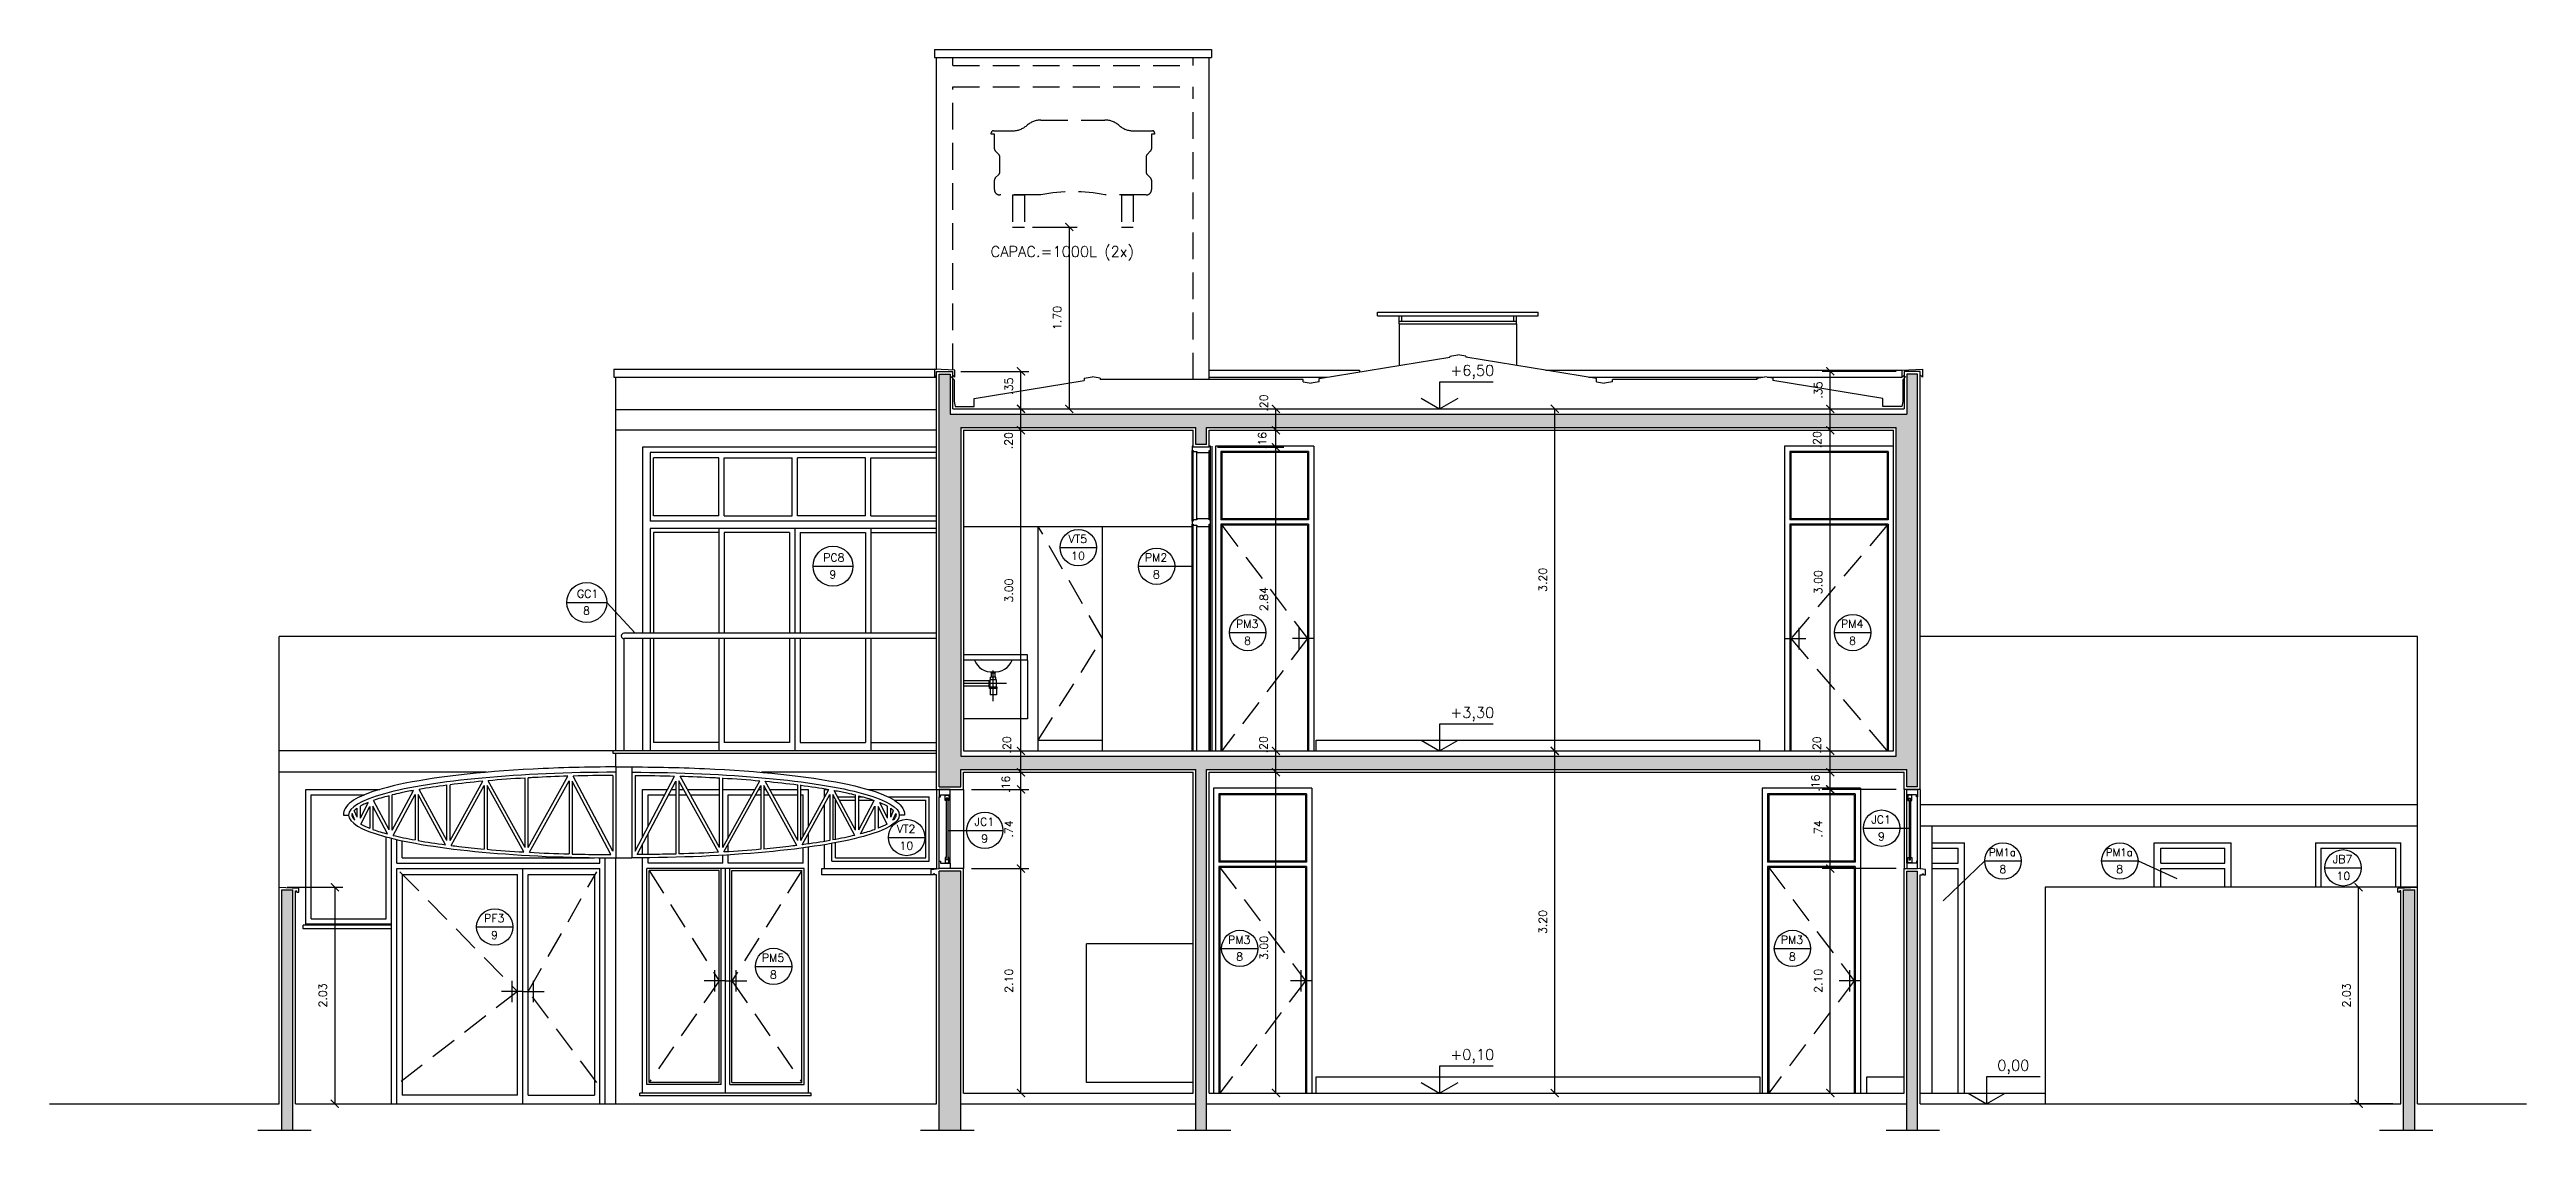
# Model space of a CAD drawing. Header units: millimetres. Extents: x 128 to 761, y 122 to 191.
# Drawn here: x 491.99 to 515.16, y 123.83 to 133.94 of the extents above; entities that cross this region are included whole.
import ezdxf

# ---------------------------------------------------------------- set-up
doc = ezdxf.new("R2010")
doc.units = ezdxf.units.MM
doc.linetypes.add('DASHDOT', pattern=[1, 0.5, -0.25, 0, -0.25])
doc.linetypes.add('HIDDEN', pattern=[0.375, 0.25, -0.125])
for name, color, linetype in [('ALV', 5, 'Continuous'), ('CAIX', 2, 'Continuous'), ('CAIXN', 7, 'Continuous'), ('COTAS', 1, 'Continuous'), ('LPROJ', 7, 'HIDDEN'), ('LVISTA', 1, 'Continuous'), ('LVISTA01', 8, 'Continuous'), ('LVISTA02', 1, 'Continuous'), ('LVISTA025', 3, 'Continuous'), ('METAL', 5, 'Continuous'), ('NOTAS', 2, 'Continuous'), ('PEÇAS', 7, 'Continuous'), ('REVEST', 2, 'Continuous'), ('SOLID', 8, 'Continuous')]:
    doc.layers.add(name, color=color, linetype=linetype)
doc.styles.add('60-50', font='romans.shx', dxfattribs={"height": 0.075})
doc.styles.add('80-50', font='romans.shx', dxfattribs={"height": 0.1})
doc.dimstyles.new('50', dxfattribs={"dimtxt": 0.1, "dimasz": 2.5, "dimexe": 1.25, "dimexo": 0.625, "dimgap": 0.075, "dimtad": 1, "dimzin": 0, "dimdsep": 46, "dimtxsty": '60-50', "dimcen": 2.5, "dimclrt": 3, "dimadec": 0, "dimazin": 0, "dimtfac": 1, "dimtmove": 0, "dimatfit": 3, "dimfxl": 1, "dimarcsym": 0})

msp = doc.modelspace()

# ---------------------------------------------------------------- texts
at = {"layer": 'CAIXN', "color": 2, "ltscale": 0.5, "attachment_point": 5, "style": '60-50'}
for s, insert, char_height in [('VT5', (501.6077, 129.3574), 0.075), ('PC8', (499.3259, 129.1835), 0.075), ('9', (499.3162, 129.0259), 0.075), ('10', (501.6105, 129.1997), 0.075), ('PM2', (502.3398, 129.1835), 0.075), ('8', (502.3426, 129.0259), 0.075), ('GC1', (497.0227, 128.8447), 0.075), ('8', (497.013, 128.687), 0.075), ('PM3', (503.1924, 128.5633), 0.075), ('PM4', (508.8516, 128.5633), 0.075), ('8', (503.1952, 128.4056), 0.075), ('8', (508.8544, 128.4056), 0.075), ('JC1', (500.7335, 126.7129), 0.075), ('JC1', (509.1215, 126.7334), 0.075), ('VT2', (500.0018, 126.6462), 0.075), ('10', (500.0046, 126.4885), 0.075), ('9', (500.7362, 126.5552), 0.075), ('9', (509.1243, 126.5757), 0.075), ('PM1a', (510.2566, 126.4266), 0.07), ('8', (510.2594, 126.2689), 0.075), ('PM1a', (511.3499, 126.4266), 0.07), ('8', (511.3527, 126.2689), 0.075), ('JB7', (513.4381, 126.3625), 0.075), ('10', (513.4449, 126.2053), 0.075), ('PF3', (496.1497, 125.8102), 0.075), ('9', (496.1525, 125.6526), 0.075), ('PM3', (503.1185, 125.6085), 0.075), ('PM3', (508.288, 125.6085), 0.075), ('PM5', (498.7575, 125.4403), 0.075), ('8', (503.1213, 125.4508), 0.075), ('8', (508.2908, 125.4508), 0.075), ('8', (498.7603, 125.2826), 0.075)]:
    msp.add_mtext(s, dxfattribs=dict(at, insert=insert, char_height=char_height))
at = {"layer": 'NOTAS', "color": 3, "style": '80-50'}
for s, p in [('CAPAC.=1000L (2x)', (500.7921, 131.9958)), ('+6,50', (505.0922, 130.8843)), ('+3,30', (505.0922, 127.6843)), ('+0,10', (505.0922, 124.4843)), ('0,00', (510.2083, 124.3843))]:
    msp.add_text(s, height=0.1, dxfattribs=at).set_placement(p)

# ---------------------------------------------------------------- blocks, each defined once
blk = doc.blocks.new('_ARCHTICK')
at = {"color": 0, "linetype": 'ByBlock', "const_width": 0.15}
blk.add_lwpolyline([(-0.5, -0.5), (0.5, 0.5)], dxfattribs=at)
blk = doc.blocks.new('*D474')
at = {"layer": 'COTAS', "color": 0, "lineweight": -2}
for p, q in [((494.213, 126.1), (494.733, 126.1)), ((494.658, 126.1), (494.658, 124.075)), ((494.366, 124.075), (494.733, 124.075))]:
    blk.add_line(p, q, dxfattribs=at)
at = {"layer": 'DEFPOINTS', "color": 0}
for p in [(494.138, 126.1), (494.291, 124.075), (494.658, 124.075)]:
    blk.add_point(p, dxfattribs=at)
at = {"layer": 'COTAS', "color": 0, "lineweight": -2, "xscale": 0.075, "yscale": 0.075, "zscale": 0.075}
for p, rotation in [((494.658, 126.1), 90), ((494.658, 124.075), 270)]:
    blk.add_blockref('_ARCHTICK', p, dxfattribs=dict(at, rotation=rotation))
at = {"layer": 'COTAS', "color": 3, "insert": (494.545, 125.088), "char_height": 0.075, "attachment_point": 5, "rotation": 90, "style": '60-50'}
blk.add_mtext('2.03', dxfattribs=at)
blk = doc.blocks.new('*D475')
at = {"layer": 'COTAS', "color": 0, "lineweight": -2}
for p, q in [((500.613, 126.275), (501.151, 126.275)), ((501.076, 124.175), (501.076, 126.275))]:
    blk.add_line(p, q, dxfattribs=at)
at = {"layer": 'DEFPOINTS', "color": 0}
for p in [(500.538, 126.275), (501.076, 126.275), (501.076, 124.175)]:
    blk.add_point(p, dxfattribs=at)
at = {"layer": 'COTAS', "color": 0, "lineweight": -2, "xscale": 0.075, "yscale": 0.075, "zscale": 0.075}
for p, rotation in [((501.076, 126.275), 90), ((501.076, 124.175), 270)]:
    blk.add_blockref('_ARCHTICK', p, dxfattribs=dict(at, rotation=rotation))
at = {"layer": 'COTAS', "color": 3, "insert": (500.963, 125.225), "char_height": 0.075, "attachment_point": 5, "rotation": 90, "style": '60-50'}
blk.add_mtext('2.10', dxfattribs=at)
blk = doc.blocks.new('*D476')
at = {"layer": 'COTAS', "color": 0, "lineweight": -2}
for p, q in [((500.613, 127.015), (501.151, 127.015)), ((501.076, 126.275), (501.076, 127.015))]:
    blk.add_line(p, q, dxfattribs=at)
at = {"layer": 'DEFPOINTS', "color": 0}
for p in [(500.538, 127.015), (501.076, 127.015), (500.538, 126.275)]:
    blk.add_point(p, dxfattribs=at)
at = {"layer": 'COTAS', "color": 0, "lineweight": -2, "xscale": 0.075, "yscale": 0.075, "zscale": 0.075}
for p, rotation in [((501.076, 127.015), 90), ((501.076, 126.275), 270)]:
    blk.add_blockref('_ARCHTICK', p, dxfattribs=dict(at, rotation=rotation))
at = {"layer": 'COTAS', "color": 3, "insert": (500.963, 126.645), "char_height": 0.075, "attachment_point": 5, "rotation": 90, "style": '60-50'}
blk.add_mtext('.74', dxfattribs=at)
blk = doc.blocks.new('*D477')
at = {"layer": 'COTAS', "color": 0, "lineweight": -2}
blk.add_line((501.076, 127.015), (501.076, 127.175), dxfattribs=at)
at = {"layer": 'DEFPOINTS', "color": 0}
for p in [(500.538, 127.015), (501.076, 127.175), (501.076, 127.175)]:
    blk.add_point(p, dxfattribs=at)
at = {"layer": 'COTAS', "color": 0, "lineweight": -2, "xscale": 0.075, "yscale": 0.075, "zscale": 0.075}
for p, rotation in [((501.076, 127.175), 90), ((501.076, 127.015), 270)]:
    blk.add_blockref('_ARCHTICK', p, dxfattribs=dict(at, rotation=rotation))
at = {"layer": 'COTAS', "color": 3, "insert": (500.934, 127.063), "char_height": 0.075, "attachment_point": 5, "rotation": 90, "style": '60-50'}
blk.add_mtext('.16', dxfattribs=at)
blk = doc.blocks.new('*D478')
at = {"layer": 'COTAS', "color": 0, "lineweight": -2}
blk.add_line((501.076, 127.175), (501.076, 127.375), dxfattribs=at)
at = {"layer": 'DEFPOINTS', "color": 0}
for p in [(501.076, 127.375), (501.076, 127.375), (501.076, 127.175)]:
    blk.add_point(p, dxfattribs=at)
at = {"layer": 'COTAS', "color": 0, "lineweight": -2, "xscale": 0.075, "yscale": 0.075, "zscale": 0.075}
for p, rotation in [((501.076, 127.375), 90), ((501.076, 127.175), 270)]:
    blk.add_blockref('_ARCHTICK', p, dxfattribs=dict(at, rotation=rotation))
at = {"layer": 'COTAS', "color": 3, "insert": (500.944, 127.432), "char_height": 0.075, "attachment_point": 5, "rotation": 90, "style": '60-50'}
blk.add_mtext('.20', dxfattribs=at)
blk = doc.blocks.new('*D479')
at = {"layer": 'COTAS', "color": 0, "lineweight": -2}
blk.add_line((501.076, 127.375), (501.076, 130.375), dxfattribs=at)
at = {"layer": 'DEFPOINTS', "color": 0}
for p in [(501.076, 130.375), (501.076, 130.375), (501.076, 127.375)]:
    blk.add_point(p, dxfattribs=at)
at = {"layer": 'COTAS', "color": 0, "lineweight": -2, "xscale": 0.075, "yscale": 0.075, "zscale": 0.075}
for p, rotation in [((501.076, 130.375), 90), ((501.076, 127.375), 270)]:
    blk.add_blockref('_ARCHTICK', p, dxfattribs=dict(at, rotation=rotation))
at = {"layer": 'COTAS', "color": 3, "insert": (500.963, 128.875), "char_height": 0.075, "attachment_point": 5, "rotation": 90, "style": '60-50'}
blk.add_mtext('3.00', dxfattribs=at)
blk = doc.blocks.new('*D480')
at = {"layer": 'COTAS', "color": 0, "lineweight": -2}
blk.add_line((501.076, 130.375), (501.076, 130.575), dxfattribs=at)
at = {"layer": 'DEFPOINTS', "color": 0}
for p in [(501.076, 130.575), (501.076, 130.575), (501.076, 130.375)]:
    blk.add_point(p, dxfattribs=at)
at = {"layer": 'COTAS', "color": 0, "lineweight": -2, "xscale": 0.075, "yscale": 0.075, "zscale": 0.075}
for p, rotation in [((501.076, 130.575), 90), ((501.076, 130.375), 270)]:
    blk.add_blockref('_ARCHTICK', p, dxfattribs=dict(at, rotation=rotation))
at = {"layer": 'COTAS', "color": 3, "insert": (500.961, 130.277), "char_height": 0.075, "attachment_point": 5, "rotation": 90, "style": '60-50'}
blk.add_mtext('.20', dxfattribs=at)
blk = doc.blocks.new('*D481')
at = {"layer": 'COTAS', "color": 0, "lineweight": -2}
for p, q in [((500.513, 130.925), (501.151, 130.925)), ((501.076, 130.575), (501.076, 130.925))]:
    blk.add_line(p, q, dxfattribs=at)
at = {"layer": 'DEFPOINTS', "color": 0}
for p in [(500.438, 130.925), (501.076, 130.925), (501.076, 130.575)]:
    blk.add_point(p, dxfattribs=at)
at = {"layer": 'COTAS', "color": 0, "lineweight": -2, "xscale": 0.075, "yscale": 0.075, "zscale": 0.075}
for p, rotation in [((501.076, 130.925), 90), ((501.076, 130.575), 270)]:
    blk.add_blockref('_ARCHTICK', p, dxfattribs=dict(at, rotation=rotation))
at = {"layer": 'COTAS', "color": 3, "insert": (500.963, 130.787), "char_height": 0.075, "attachment_point": 5, "rotation": 90, "style": '60-50'}
blk.add_mtext('.35', dxfattribs=at)
blk = doc.blocks.new('*D482')
at = {"layer": 'COTAS', "color": 0, "lineweight": -2}
for p, q in [((501.183, 132.275), (501.603, 132.275)), ((501.528, 132.275), (501.528, 130.575)), ((501.544, 130.575), (501.603, 130.575))]:
    blk.add_line(p, q, dxfattribs=at)
at = {"layer": 'DEFPOINTS', "color": 0}
for p in [(501.108, 132.275), (501.469, 130.575), (501.528, 130.575)]:
    blk.add_point(p, dxfattribs=at)
at = {"layer": 'COTAS', "color": 0, "lineweight": -2, "xscale": 0.075, "yscale": 0.075, "zscale": 0.075}
for p, rotation in [((501.528, 132.275), 90), ((501.528, 130.575), 270)]:
    blk.add_blockref('_ARCHTICK', p, dxfattribs=dict(at, rotation=rotation))
at = {"layer": 'COTAS', "color": 3, "insert": (501.415, 131.425), "char_height": 0.075, "attachment_point": 5, "rotation": 90, "style": '60-50'}
blk.add_mtext('1.70', dxfattribs=at)
blk = doc.blocks.new('*D483')
at = {"layer": 'COTAS', "color": 0, "lineweight": -2}
blk.add_line((503.461, 124.175), (503.461, 127.175), dxfattribs=at)
at = {"layer": 'DEFPOINTS', "color": 0}
for p in [(503.461, 127.175), (503.461, 127.175), (503.461, 124.175)]:
    blk.add_point(p, dxfattribs=at)
at = {"layer": 'COTAS', "color": 0, "lineweight": -2, "xscale": 0.075, "yscale": 0.075, "zscale": 0.075}
for p, rotation in [((503.461, 127.175), 90), ((503.461, 124.175), 270)]:
    blk.add_blockref('_ARCHTICK', p, dxfattribs=dict(at, rotation=rotation))
at = {"layer": 'COTAS', "color": 3, "insert": (503.349, 125.533), "char_height": 0.075, "attachment_point": 5, "rotation": 90, "style": '60-50'}
blk.add_mtext('3.00', dxfattribs=at)
blk = doc.blocks.new('*D484')
at = {"layer": 'COTAS', "color": 0, "lineweight": -2}
blk.add_line((503.461, 127.175), (503.461, 127.375), dxfattribs=at)
at = {"layer": 'DEFPOINTS', "color": 0}
for p in [(503.461, 127.375), (503.461, 127.375), (503.461, 127.175)]:
    blk.add_point(p, dxfattribs=at)
at = {"layer": 'COTAS', "color": 0, "lineweight": -2, "xscale": 0.075, "yscale": 0.075, "zscale": 0.075}
for p, rotation in [((503.461, 127.375), 90), ((503.461, 127.175), 270)]:
    blk.add_blockref('_ARCHTICK', p, dxfattribs=dict(at, rotation=rotation))
at = {"layer": 'COTAS', "color": 3, "insert": (503.344, 127.433), "char_height": 0.075, "attachment_point": 5, "rotation": 90, "style": '60-50'}
blk.add_mtext('.20', dxfattribs=at)
blk = doc.blocks.new('*D485')
at = {"layer": 'COTAS', "color": 0, "lineweight": -2}
for p, q in [((502.913, 130.215), (503.536, 130.215)), ((503.461, 127.375), (503.461, 130.215))]:
    blk.add_line(p, q, dxfattribs=at)
at = {"layer": 'DEFPOINTS', "color": 0}
for p in [(502.838, 130.215), (503.461, 130.215), (503.461, 127.375)]:
    blk.add_point(p, dxfattribs=at)
at = {"layer": 'COTAS', "color": 0, "lineweight": -2, "xscale": 0.075, "yscale": 0.075, "zscale": 0.075}
for p, rotation in [((503.461, 130.215), 90), ((503.461, 127.375), 270)]:
    blk.add_blockref('_ARCHTICK', p, dxfattribs=dict(at, rotation=rotation))
at = {"layer": 'COTAS', "color": 3, "insert": (503.349, 128.795), "char_height": 0.075, "attachment_point": 5, "rotation": 90, "style": '60-50'}
blk.add_mtext('2.84', dxfattribs=at)
blk = doc.blocks.new('*D486')
at = {"layer": 'COTAS', "color": 0, "lineweight": -2}
blk.add_line((503.461, 130.215), (503.461, 130.375), dxfattribs=at)
at = {"layer": 'DEFPOINTS', "color": 0}
for p in [(502.838, 130.215), (503.461, 130.375), (503.461, 130.375)]:
    blk.add_point(p, dxfattribs=at)
at = {"layer": 'COTAS', "color": 0, "lineweight": -2, "xscale": 0.075, "yscale": 0.075, "zscale": 0.075}
for p, rotation in [((503.461, 130.375), 90), ((503.461, 130.215), 270)]:
    blk.add_blockref('_ARCHTICK', p, dxfattribs=dict(at, rotation=rotation))
at = {"layer": 'COTAS', "color": 3, "insert": (503.333, 130.278), "char_height": 0.075, "attachment_point": 5, "rotation": 90, "style": '60-50'}
blk.add_mtext('.16', dxfattribs=at)
blk = doc.blocks.new('*D487')
at = {"layer": 'COTAS', "color": 0, "lineweight": -2}
blk.add_line((503.461, 130.375), (503.461, 130.575), dxfattribs=at)
at = {"layer": 'DEFPOINTS', "color": 0}
for p in [(503.461, 130.575), (503.461, 130.575), (503.461, 130.375)]:
    blk.add_point(p, dxfattribs=at)
at = {"layer": 'COTAS', "color": 0, "lineweight": -2, "xscale": 0.075, "yscale": 0.075, "zscale": 0.075}
for p, rotation in [((503.461, 130.575), 90), ((503.461, 130.375), 270)]:
    blk.add_blockref('_ARCHTICK', p, dxfattribs=dict(at, rotation=rotation))
at = {"layer": 'COTAS', "color": 3, "insert": (503.347, 130.629), "char_height": 0.075, "attachment_point": 5, "rotation": 90, "style": '60-50'}
blk.add_mtext('.20', dxfattribs=at)
blk = doc.blocks.new('*D488')
at = {"layer": 'COTAS', "color": 0, "lineweight": -2}
for p, q in [((509.263, 126.275), (508.571, 126.275)), ((508.646, 124.175), (508.646, 126.275))]:
    blk.add_line(p, q, dxfattribs=at)
at = {"layer": 'DEFPOINTS', "color": 0}
for p in [(508.646, 126.275), (509.338, 126.275), (508.646, 124.175)]:
    blk.add_point(p, dxfattribs=at)
at = {"layer": 'COTAS', "color": 0, "lineweight": -2, "xscale": 0.075, "yscale": 0.075, "zscale": 0.075}
for p, rotation in [((508.646, 126.275), 90), ((508.646, 124.175), 270)]:
    blk.add_blockref('_ARCHTICK', p, dxfattribs=dict(at, rotation=rotation))
at = {"layer": 'COTAS', "color": 3, "insert": (508.534, 125.225), "char_height": 0.075, "attachment_point": 5, "rotation": 90, "style": '60-50'}
blk.add_mtext('2.10', dxfattribs=at)
blk = doc.blocks.new('*D489')
at = {"layer": 'COTAS', "color": 0, "lineweight": -2}
for p, q in [((509.263, 127.015), (508.571, 127.015)), ((508.646, 126.275), (508.646, 127.015))]:
    blk.add_line(p, q, dxfattribs=at)
at = {"layer": 'DEFPOINTS', "color": 0}
for p in [(508.646, 127.015), (509.338, 127.015), (509.338, 126.275)]:
    blk.add_point(p, dxfattribs=at)
at = {"layer": 'COTAS', "color": 0, "lineweight": -2, "xscale": 0.075, "yscale": 0.075, "zscale": 0.075}
for p, rotation in [((508.646, 127.015), 90), ((508.646, 126.275), 270)]:
    blk.add_blockref('_ARCHTICK', p, dxfattribs=dict(at, rotation=rotation))
at = {"layer": 'COTAS', "color": 3, "insert": (508.534, 126.645), "char_height": 0.075, "attachment_point": 5, "rotation": 90, "style": '60-50'}
blk.add_mtext('.74', dxfattribs=at)
blk = doc.blocks.new('*D490')
at = {"layer": 'COTAS', "color": 0, "lineweight": -2}
blk.add_line((508.646, 127.015), (508.646, 127.175), dxfattribs=at)
at = {"layer": 'DEFPOINTS', "color": 0}
for p in [(508.646, 127.175), (508.646, 127.175), (509.338, 127.015)]:
    blk.add_point(p, dxfattribs=at)
at = {"layer": 'COTAS', "color": 0, "lineweight": -2, "xscale": 0.075, "yscale": 0.075, "zscale": 0.075}
for p, rotation in [((508.646, 127.175), 90), ((508.646, 127.015), 270)]:
    blk.add_blockref('_ARCHTICK', p, dxfattribs=dict(at, rotation=rotation))
at = {"layer": 'COTAS', "color": 3, "insert": (508.507, 127.074), "char_height": 0.075, "attachment_point": 5, "rotation": 90, "style": '60-50'}
blk.add_mtext('.16', dxfattribs=at)
blk = doc.blocks.new('*D491')
at = {"layer": 'COTAS', "color": 0, "lineweight": -2}
blk.add_line((508.646, 127.175), (508.646, 127.375), dxfattribs=at)
at = {"layer": 'DEFPOINTS', "color": 0}
for p in [(508.646, 127.375), (508.646, 127.375), (508.646, 127.175)]:
    blk.add_point(p, dxfattribs=at)
at = {"layer": 'COTAS', "color": 0, "lineweight": -2, "xscale": 0.075, "yscale": 0.075, "zscale": 0.075}
for p, rotation in [((508.646, 127.375), 90), ((508.646, 127.175), 270)]:
    blk.add_blockref('_ARCHTICK', p, dxfattribs=dict(at, rotation=rotation))
at = {"layer": 'COTAS', "color": 3, "insert": (508.521, 127.431), "char_height": 0.075, "attachment_point": 5, "rotation": 90, "style": '60-50'}
blk.add_mtext('.20', dxfattribs=at)
blk = doc.blocks.new('*D492')
at = {"layer": 'COTAS', "color": 0, "lineweight": -2}
blk.add_line((508.646, 127.375), (508.646, 130.375), dxfattribs=at)
at = {"layer": 'DEFPOINTS', "color": 0}
for p in [(508.646, 130.375), (508.646, 130.375), (508.646, 127.375)]:
    blk.add_point(p, dxfattribs=at)
at = {"layer": 'COTAS', "color": 0, "lineweight": -2, "xscale": 0.075, "yscale": 0.075, "zscale": 0.075}
for p, rotation in [((508.646, 130.375), 90), ((508.646, 127.375), 270)]:
    blk.add_blockref('_ARCHTICK', p, dxfattribs=dict(at, rotation=rotation))
at = {"layer": 'COTAS', "color": 3, "insert": (508.534, 128.953), "char_height": 0.075, "attachment_point": 5, "rotation": 90, "style": '60-50'}
blk.add_mtext('3.00', dxfattribs=at)
blk = doc.blocks.new('*D493')
at = {"layer": 'COTAS', "color": 0, "lineweight": -2}
blk.add_line((508.646, 130.375), (508.646, 130.575), dxfattribs=at)
at = {"layer": 'DEFPOINTS', "color": 0}
for p in [(508.646, 130.575), (508.646, 130.575), (508.646, 130.375)]:
    blk.add_point(p, dxfattribs=at)
at = {"layer": 'COTAS', "color": 0, "lineweight": -2, "xscale": 0.075, "yscale": 0.075, "zscale": 0.075}
for p, rotation in [((508.646, 130.575), 90), ((508.646, 130.375), 270)]:
    blk.add_blockref('_ARCHTICK', p, dxfattribs=dict(at, rotation=rotation))
at = {"layer": 'COTAS', "color": 3, "insert": (508.523, 130.286), "char_height": 0.075, "attachment_point": 5, "rotation": 90, "style": '60-50'}
blk.add_mtext('.20', dxfattribs=at)
blk = doc.blocks.new('*D494')
at = {"layer": 'COTAS', "color": 0, "lineweight": -2}
for p, q in [((509.263, 130.925), (508.571, 130.925)), ((508.646, 130.575), (508.646, 130.925))]:
    blk.add_line(p, q, dxfattribs=at)
at = {"layer": 'DEFPOINTS', "color": 0}
for p in [(508.646, 130.925), (509.338, 130.925), (508.646, 130.575)]:
    blk.add_point(p, dxfattribs=at)
at = {"layer": 'COTAS', "color": 0, "lineweight": -2, "xscale": 0.075, "yscale": 0.075, "zscale": 0.075}
for p, rotation in [((508.646, 130.925), 90), ((508.646, 130.575), 270)]:
    blk.add_blockref('_ARCHTICK', p, dxfattribs=dict(at, rotation=rotation))
at = {"layer": 'COTAS', "color": 3, "insert": (508.534, 130.75), "char_height": 0.075, "attachment_point": 5, "rotation": 90, "style": '60-50'}
blk.add_mtext('.35', dxfattribs=at)
blk = doc.blocks.new('*D495')
at = {"layer": 'COTAS', "color": 0, "lineweight": -2}
blk.add_line((506.069, 124.175), (506.069, 127.375), dxfattribs=at)
at = {"layer": 'DEFPOINTS', "color": 0}
for p in [(506.069, 127.375), (506.069, 127.375), (506.069, 124.175)]:
    blk.add_point(p, dxfattribs=at)
at = {"layer": 'COTAS', "color": 0, "lineweight": -2, "xscale": 0.075, "yscale": 0.075, "zscale": 0.075}
for p, rotation in [((506.069, 127.375), 90), ((506.069, 124.175), 270)]:
    blk.add_blockref('_ARCHTICK', p, dxfattribs=dict(at, rotation=rotation))
at = {"layer": 'COTAS', "color": 3, "insert": (505.957, 125.775), "char_height": 0.075, "attachment_point": 5, "rotation": 90, "style": '60-50'}
blk.add_mtext('3.20', dxfattribs=at)
blk = doc.blocks.new('*D496')
at = {"layer": 'COTAS', "color": 0, "lineweight": -2}
blk.add_line((506.069, 127.375), (506.069, 130.575), dxfattribs=at)
at = {"layer": 'DEFPOINTS', "color": 0}
for p in [(506.069, 130.575), (506.069, 130.575), (506.069, 127.375)]:
    blk.add_point(p, dxfattribs=at)
at = {"layer": 'COTAS', "color": 0, "lineweight": -2, "xscale": 0.075, "yscale": 0.075, "zscale": 0.075}
for p, rotation in [((506.069, 130.575), 90), ((506.069, 127.375), 270)]:
    blk.add_blockref('_ARCHTICK', p, dxfattribs=dict(at, rotation=rotation))
at = {"layer": 'COTAS', "color": 3, "insert": (505.957, 128.975), "char_height": 0.075, "attachment_point": 5, "rotation": 90, "style": '60-50'}
blk.add_mtext('3.20', dxfattribs=at)
blk = doc.blocks.new('*D497')
at = {"layer": 'COTAS', "color": 0, "lineweight": -2}
for p, q in [((514.063, 126.1), (513.513, 126.1)), ((513.588, 124.075), (513.588, 126.1)), ((513.909, 124.075), (513.513, 124.075))]:
    blk.add_line(p, q, dxfattribs=at)
at = {"layer": 'DEFPOINTS', "color": 0}
for p in [(513.588, 126.1), (514.138, 126.1), (513.984, 124.075)]:
    blk.add_point(p, dxfattribs=at)
at = {"layer": 'COTAS', "color": 0, "lineweight": -2, "xscale": 0.075, "yscale": 0.075, "zscale": 0.075}
for p, rotation in [((513.588, 126.1), 90), ((513.588, 124.075), 270)]:
    blk.add_blockref('_ARCHTICK', p, dxfattribs=dict(at, rotation=rotation))
at = {"layer": 'COTAS', "color": 3, "insert": (513.475, 125.088), "char_height": 0.075, "attachment_point": 5, "rotation": 90, "style": '60-50'}
blk.add_mtext('2.03', dxfattribs=at)

# ---------------------------------------------------------------- dimensions: what is measured, and where the dimension line sits
at = {"layer": 'COTAS'}
for base, p1, p2, override, picture, middle in [((501.5278, 130.5752), (501.1083, 132.2752), (501.4689, 130.5752), {"dimasz": 0.075, "dimexe": 0.075, "dimexo": 0.075, "dimzin": 4, "dimblk1": 'ARCHTICK', "dimblk2": 'ARCHTICK', "dimsah": 1, "dimtofl": 0, "dimtmove": 2}, '*D482', (501.4153, 131.4252)), ((508.6463, 130.9252), (508.6463, 130.5752), (509.3376, 130.9252), {"dimasz": 0.075, "dimexe": 0.075, "dimexo": 0.075, "dimzin": 4, "dimblk1": 'ARCHTICK', "dimblk2": 'ARCHTICK', "dimsah": 1, "dimse1": 1, "dimtofl": 0, "dimtmove": 2}, '*D494', (508.5338, 130.7502)), ((506.0695, 130.5752), (506.0695, 127.3752), (506.0695, 130.5752), {"dimasz": 0.075, "dimexe": 0.075, "dimexo": 0.075, "dimzin": 4, "dimblk1": 'ARCHTICK', "dimblk2": 'ARCHTICK', "dimsah": 1, "dimse1": 1, "dimtofl": 0, "dimtmove": 2}, '*D496', (505.957, 128.9752)), ((501.0757, 130.3752), (501.0757, 127.3752), (501.0757, 130.3752), {"dimasz": 0.075, "dimexe": 0.075, "dimexo": 0.075, "dimzin": 4, "dimblk1": 'ARCHTICK', "dimblk2": 'ARCHTICK', "dimsah": 1, "dimse1": 1, "dimtofl": 0, "dimtmove": 2}, '*D479', (500.9632, 128.8752)), ((503.4613, 130.2152), (503.4613, 127.3752), (502.8376, 130.2152), {"dimasz": 0.075, "dimexe": 0.075, "dimexo": 0.075, "dimzin": 4, "dimblk1": 'ARCHTICK', "dimblk2": 'ARCHTICK', "dimsah": 1, "dimse1": 1, "dimtofl": 0, "dimtmove": 2}, '*D485', (503.3488, 128.7952)), ((506.0695, 127.3752), (506.0695, 124.1752), (506.0695, 127.3752), {"dimasz": 0.075, "dimexe": 0.075, "dimexo": 0.075, "dimzin": 4, "dimblk1": 'ARCHTICK', "dimblk2": 'ARCHTICK', "dimsah": 1, "dimtofl": 0, "dimtmove": 2}, '*D495', (505.957, 125.7752)), ((501.0757, 127.0152), (500.5376, 126.2752), (500.5376, 127.0152), {"dimasz": 0.075, "dimexe": 0.075, "dimexo": 0.075, "dimzin": 4, "dimblk1": 'ARCHTICK', "dimblk2": 'ARCHTICK', "dimsah": 1, "dimse1": 1, "dimtofl": 0, "dimtmove": 2}, '*D476', (500.9632, 126.6452)), ((508.6463, 127.0152), (509.3376, 126.2752), (509.3376, 127.0152), {"dimasz": 0.075, "dimexe": 0.075, "dimexo": 0.075, "dimzin": 4, "dimblk1": 'ARCHTICK', "dimblk2": 'ARCHTICK', "dimsah": 1, "dimse1": 1, "dimtofl": 0, "dimtmove": 2}, '*D489', (508.5338, 126.6452)), ((501.0757, 126.2752), (501.0757, 124.1752), (500.5376, 126.2752), {"dimasz": 0.075, "dimexe": 0.075, "dimexo": 0.075, "dimzin": 4, "dimblk1": 'ARCHTICK', "dimblk2": 'ARCHTICK', "dimsah": 1, "dimtofl": 0, "dimtmove": 2}, '*D475', (500.9632, 125.2252)), ((508.6463, 126.2752), (508.6463, 124.1752), (509.3376, 126.2752), {"dimasz": 0.075, "dimexe": 0.075, "dimexo": 0.075, "dimzin": 4, "dimblk1": 'ARCHTICK', "dimblk2": 'ARCHTICK', "dimsah": 1, "dimtofl": 0, "dimtmove": 2}, '*D488', (508.5338, 125.2252)), ((494.6578053142, 124.0751620173), (494.137647299, 126.1001620173), (494.2913770025, 124.0751620173), {"dimasz": 0.075, "dimexe": 0.075, "dimexo": 0.075, "dimzin": 4, "dimblk1": 'ARCHTICK', "dimblk2": 'ARCHTICK', "dimsah": 1, "dimtofl": 0, "dimtmove": 2}, '*D474', (494.5453053142, 125.0876620173)), ((513.587671824, 126.1001620173), (513.9839175955, 124.0751620173), (514.137647299, 126.1001620173), {"dimasz": 0.075, "dimexe": 0.075, "dimexo": 0.075, "dimzin": 4, "dimblk1": 'ARCHTICK', "dimblk2": 'ARCHTICK', "dimsah": 1, "dimtofl": 0, "dimtmove": 2}, '*D497', (513.475171824, 125.0876620173))]:
    dim = msp.add_linear_dim(base=base, p1=p1, p2=p2, angle=90, dimstyle='50', override=override, dxfattribs=at)
    dim.commit()
    dim.dimension.update_dxf_attribs({"geometry": picture, "text_midpoint": middle})
for base, p1, p2, override, picture, middle in [((501.0757, 130.9252), (501.0757, 130.5752), (500.4376, 130.9252), {"dimasz": 0.075, "dimexe": 0.075, "dimexo": 0.075, "dimzin": 4, "dimblk1": 'ARCHTICK', "dimblk2": 'ARCHTICK', "dimsah": 1, "dimse1": 1, "dimtofl": 0, "dimtmove": 2}, '*D481', (500.9632, 130.7867)), ((503.4613, 130.5752), (503.4613, 130.3752), (503.4613, 130.5752), {"dimasz": 0.075, "dimexe": 0.075, "dimexo": 0.075, "dimzin": 4, "dimblk1": 'ARCHTICK', "dimblk2": 'ARCHTICK', "dimsah": 1, "dimse1": 1, "dimtofl": 0, "dimtmove": 2}, '*D487', (503.3467, 130.6292)), ((501.0757, 130.5752), (501.0757, 130.3752), (501.0757, 130.5752), {"dimasz": 0.075, "dimexe": 0.075, "dimexo": 0.075, "dimzin": 4, "dimblk1": 'ARCHTICK', "dimblk2": 'ARCHTICK', "dimsah": 1, "dimse1": 1, "dimtofl": 0, "dimtmove": 2}, '*D480', (500.9609, 130.2771)), ((508.6463, 130.5752), (508.6463, 130.3752), (508.6463, 130.5752), {"dimasz": 0.075, "dimexe": 0.075, "dimexo": 0.075, "dimzin": 4, "dimblk1": 'ARCHTICK', "dimblk2": 'ARCHTICK', "dimsah": 1, "dimse1": 1, "dimtofl": 0, "dimtmove": 2}, '*D493', (508.5231, 130.2857)), ((503.4613, 130.3752), (502.8376, 130.2152), (503.4613, 130.3752), {"dimasz": 0.075, "dimexe": 0.075, "dimexo": 0.075, "dimzin": 4, "dimblk1": 'ARCHTICK', "dimblk2": 'ARCHTICK', "dimsah": 1, "dimse1": 1, "dimtofl": 0, "dimtmove": 2}, '*D486', (503.3332, 130.2782)), ((508.6463, 130.3752), (508.6463, 127.3752), (508.6463, 130.3752), {"dimasz": 0.075, "dimexe": 0.075, "dimexo": 0.075, "dimzin": 4, "dimblk1": 'ARCHTICK', "dimblk2": 'ARCHTICK', "dimsah": 1, "dimse1": 1, "dimtofl": 0, "dimtmove": 2}, '*D492', (508.5338, 128.9532)), ((501.0757, 127.3752), (501.0757, 127.1752), (501.0757, 127.3752), {"dimasz": 0.075, "dimexe": 0.075, "dimexo": 0.075, "dimzin": 4, "dimblk1": 'ARCHTICK', "dimblk2": 'ARCHTICK', "dimsah": 1, "dimse1": 1, "dimtofl": 0, "dimtmove": 2}, '*D478', (500.9441, 127.4317)), ((503.4613, 127.3752), (503.4613, 127.1752), (503.4613, 127.3752), {"dimasz": 0.075, "dimexe": 0.075, "dimexo": 0.075, "dimzin": 4, "dimblk1": 'ARCHTICK', "dimblk2": 'ARCHTICK', "dimsah": 1, "dimse1": 1, "dimtofl": 0, "dimtmove": 2}, '*D484', (503.3444, 127.4329)), ((508.6463, 127.3752), (508.6463, 127.1752), (508.6463, 127.3752), {"dimasz": 0.075, "dimexe": 0.075, "dimexo": 0.075, "dimzin": 4, "dimblk1": 'ARCHTICK', "dimblk2": 'ARCHTICK', "dimsah": 1, "dimse1": 1, "dimtofl": 0, "dimtmove": 2}, '*D491', (508.5206, 127.431)), ((501.0757, 127.1752), (500.5376, 127.0152), (501.0757, 127.1752), {"dimasz": 0.075, "dimexe": 0.075, "dimexo": 0.075, "dimzin": 4, "dimblk1": 'ARCHTICK', "dimblk2": 'ARCHTICK', "dimsah": 1, "dimse1": 1, "dimtofl": 0, "dimtmove": 2}, '*D477', (500.9341, 127.063)), ((503.4613, 127.1752), (503.4613, 124.1752), (503.4613, 127.1752), {"dimasz": 0.075, "dimexe": 0.075, "dimexo": 0.075, "dimzin": 4, "dimblk1": 'ARCHTICK', "dimblk2": 'ARCHTICK', "dimsah": 1, "dimtofl": 0, "dimtmove": 2}, '*D483', (503.3488, 125.533)), ((508.6463, 127.1752), (509.3376, 127.0152), (508.6463, 127.1752), {"dimasz": 0.075, "dimexe": 0.075, "dimexo": 0.075, "dimzin": 4, "dimblk1": 'ARCHTICK', "dimblk2": 'ARCHTICK', "dimsah": 1, "dimse1": 1, "dimtofl": 0, "dimtmove": 2}, '*D490', (508.507, 127.074))]:
    dim = msp.add_linear_dim(base=base, p1=p1, p2=p2, angle=90, dimstyle='50', override=override, dxfattribs=at)
    dim.commit()
    dim.dimension.update_dxf_attribs({"geometry": picture, "text_midpoint": middle, "dimtype": 160})

# ---------------------------------------------------------------- hatches: boundary and pattern name
at = {"layer": 'SOLID'}
h = msp.add_hatch(color=256, dxfattribs=at)
h.paths.add_polyline_path([(494.1626, 123.8252), (494.2664, 123.8252), (494.2664, 126.0752), (494.1626, 126.0752)])
h.paths.add_polyline_path([(514.1126, 126.0752), (514.0089, 126.0752), (514.0089, 123.8252), (514.1126, 123.8252)])
h.paths.add_polyline_path([(509.4626, 126.2502), (509.3626, 126.2502), (509.3626, 123.8252), (509.4626, 123.8252)], flags=17)
h.paths.add_polyline_path([(502.7126, 123.8252), (502.8126, 123.8252), (502.8126, 127.2002), (509.3626, 127.2002), (509.3626, 127.0402), (509.4626, 127.0402), (509.4626, 130.9002), (509.3626, 130.9002), (509.3626, 130.5252), (502.4626, 130.5252), (500.4126, 130.5252), (500.4126, 130.9002), (500.3126, 130.9002), (500.3126, 127.0402), (500.5126, 127.0402), (500.5126, 127.2002), (502.7126, 127.2002)])
h.paths.add_polyline_path([(500.5126, 127.3252), (500.5126, 130.4002), (502.7126, 130.4002), (502.7126, 130.2402), (502.8126, 130.2402), (502.8126, 130.4002), (509.2626, 130.4002), (509.2626, 127.3252)], flags=16)
h.paths.add_polyline_path([(500.5126, 126.2502), (500.3126, 126.2502), (500.3126, 123.8252), (500.5126, 123.8252)], flags=17)
h.paths.add_polyline_path([(505.0815, 127.6355), (505.5648, 127.6355), (505.5648, 127.814), (505.0815, 127.814)], flags=8)

# ---------------------------------------------------------------- linework, layer by layer
at = {"layer": 'ALV'}
for p, q in [((500.3126, 130.9002), (500.4126, 130.9002)), ((500.3126, 127.0402), (500.3126, 130.9002)), ((500.4126, 130.9002), (500.4126, 130.5252)), ((509.3626, 130.9002), (509.3626, 130.5252)), ((509.4626, 130.9002), (509.3626, 130.9002)), ((509.4626, 127.0402), (509.4626, 130.9002)), ((500.4126, 130.5252), (502.9126, 130.5252)), ((502.4626, 130.5252), (509.3626, 130.5252)), ((500.5126, 130.4002), (502.7126, 130.4002)), ((500.5126, 130.4002), (500.5126, 127.3252)), ((502.7126, 130.2402), (502.7126, 130.4002)), ((502.8126, 130.2402), (502.7126, 130.2402)), ((502.8126, 130.4002), (509.2626, 130.4002)), ((502.8126, 130.2402), (502.8126, 130.4002)), ((509.2626, 127.3252), (509.2626, 130.4002)), ((500.5126, 127.3252), (509.2626, 127.3252)), ((500.5126, 127.0402), (500.5126, 127.2002)), ((500.5126, 127.2002), (502.7126, 127.2002)), ((502.7126, 123.8252), (502.7126, 127.2002)), ((502.8126, 127.2002), (509.3626, 127.2002)), ((502.8126, 123.8252), (502.8126, 127.2002)), ((509.3626, 127.0402), (509.3626, 127.2002)), ((500.3126, 127.0402), (500.5126, 127.0402)), ((509.4626, 127.0402), (509.3626, 127.0402)), ((494.1626, 126.0752), (494.2664, 126.0752)), ((494.1626, 123.8252), (494.1626, 126.0752)), ((494.2664, 123.8252), (494.2664, 126.0752)), ((500.3126, 123.8252), (500.3126, 126.2502)), ((500.5126, 126.2502), (500.3126, 126.2502)), ((500.5126, 123.8252), (500.5126, 126.2502)), ((509.3626, 126.2502), (509.4626, 126.2502)), ((509.3626, 123.8252), (509.3626, 126.2502)), ((509.4626, 123.8252), (509.4626, 126.2502)), ((514.0089, 126.0752), (514.1126, 126.0752)), ((514.0089, 123.8252), (514.0089, 126.0752)), ((514.1126, 123.8252), (514.1126, 126.0752))]:
    msp.add_line(p, q, dxfattribs=at)
at = {"layer": 'CAIX'}
for p, q in [((502.6876, 129.5352), (502.6876, 130.1752)), ((502.7226, 129.5452), (502.7226, 130.1652)), ((502.6876, 127.3752), (502.6876, 129.4852)), ((502.7226, 127.3752), (502.7226, 129.4752)), ((500.3777, 126.9124), (500.3777, 126.3779)), ((500.3927, 126.9124), (500.3927, 126.3779)), ((509.3826, 126.9124), (509.3826, 126.3779)), ((509.3976, 126.9124), (509.3976, 126.3779))]:
    msp.add_line(p, q, dxfattribs=at)
at = {"layer": 'CAIX', "color": 1}
for p, q in [((500.2876, 127.0152), (500.2876, 126.2752)), ((500.4126, 126.3252), (500.4126, 126.9652)), ((500.5376, 127.0152), (500.5376, 126.2752)), ((509.3376, 127.0152), (509.3376, 126.2752)), ((509.3626, 126.3252), (509.3626, 126.9652)), ((509.4876, 127.0152), (509.4876, 126.2722)), ((500.3126, 126.3452), (500.3126, 126.9452)), ((509.4626, 126.3452), (509.4626, 126.9452))]:
    msp.add_line(p, q, dxfattribs=at)
at = {"layer": 'CAIX'}
for points in [[(500.4376, 130.8902), (500.4576, 130.8702), (500.4576, 130.9352), (500.2676, 130.9452), (500.2676, 130.8702), (500.2876, 130.8902)], [(509.3376, 130.8902), (509.3176, 130.8702), (509.3176, 130.9352), (509.5076, 130.9452), (509.5076, 130.8702), (509.4876, 130.8902)], [(500.4216, 130.8765), (500.4516, 130.8465), (500.4516, 130.6446), (500.4592, 130.5952)], [(509.3537, 130.8765), (509.3237, 130.8465), (509.3237, 130.6446), (509.3161, 130.5952)], [(502.6876, 130.2252), (502.6776, 130.2252), (502.6776, 130.1852), (502.6876, 130.1852), (502.6876, 130.1752), (502.7226, 130.1752), (502.7226, 130.1652), (502.8376, 130.1652), (502.8376, 130.1852), (502.8476, 130.1852), (502.8476, 130.2252), (502.8376, 130.2252)], [(500.3126, 126.2752), (500.3126, 126.3452), (500.3226, 126.3452), (500.3226, 126.3252), (500.4126, 126.3252), (500.4126, 126.2752)], [(509.4626, 126.2752), (509.4626, 126.3452), (509.4526, 126.3452), (509.4526, 126.3252), (509.3626, 126.3252), (509.3626, 126.2752)]]:
    msp.add_lwpolyline(points, dxfattribs=at)
for points in [[(502.7226, 129.5352), (502.6876, 129.5352), (502.6876, 129.5252), (502.6776, 129.5252), (502.6776, 129.4952), (502.6876, 129.4952), (502.6876, 129.4852), (502.7226, 129.4852), (502.7226, 129.4752), (502.8376, 129.4752), (502.8376, 129.4952), (502.8476, 129.4952), (502.8476, 129.5352), (502.8376, 129.5352), (502.8376, 129.5452), (502.7226, 129.5452)], [(500.3126, 127.0152), (500.3126, 126.9452), (500.3226, 126.9452), (500.3226, 126.9652), (500.4126, 126.9652), (500.4126, 127.0152)], [(500.4027, 126.9624), (500.4027, 126.9124), (500.3927, 126.9124), (500.3927, 126.9324), (500.3777, 126.9324), (500.3777, 126.9124), (500.3677, 126.9124), (500.3677, 126.9624)], [(509.4626, 127.0152), (509.4626, 126.9452), (509.4526, 126.9452), (509.4526, 126.9652), (509.3626, 126.9652), (509.3626, 127.0152)], [(509.3726, 126.9624), (509.3726, 126.9124), (509.3826, 126.9124), (509.3826, 126.9324), (509.3976, 126.9324), (509.3976, 126.9124), (509.4076, 126.9124), (509.4076, 126.9624)], [(500.4027, 126.3279), (500.4027, 126.3779), (500.3927, 126.3779), (500.3927, 126.3579), (500.3777, 126.3579), (500.3777, 126.3779), (500.3677, 126.3779), (500.3677, 126.3279)], [(509.3726, 126.3279), (509.3726, 126.3779), (509.3826, 126.3779), (509.3826, 126.3579), (509.3976, 126.3579), (509.3976, 126.3779), (509.4076, 126.3779), (509.4076, 126.3279)]]:
    msp.add_lwpolyline(points, close=True, dxfattribs=at)
at = {"layer": 'CAIXN', "color": 8, "ltscale": 0.5}
for p, q in [((499.131, 129.1027), (499.505, 129.1027)), ((501.4423, 129.2765), (501.7823, 129.2765)), ((502.1744, 129.1027), (502.6876, 129.1027)), ((496.8278, 128.7638), (497.2018, 128.7638)), ((497.2018, 128.7638), (497.4669, 128.4752)), ((503.027, 128.4824), (503.367, 128.4824)), ((508.6862, 128.4824), (509.0262, 128.4824)), ((499.8364, 126.5653), (500.1764, 126.5653)), ((500.3927, 126.632), (500.9081, 126.632)), ((508.9561, 126.6526), (509.3826, 126.6526)), ((510.0912, 126.3458), (509.7012, 125.9738)), ((510.0912, 126.3458), (510.4312, 126.3458)), ((511.1845, 126.3458), (511.5245, 126.3458)), ((511.5245, 126.3458), (511.889, 126.1807)), ((513.2727, 126.2816), (513.6127, 126.2816)), ((495.9843, 125.7294), (496.3243, 125.7294)), ((498.5921, 125.3594), (498.9321, 125.3594)), ((502.9531, 125.5277), (503.2931, 125.5277)), ((508.1226, 125.5277), (508.4626, 125.5277))]:
    msp.add_line(p, q, dxfattribs=at)
for centre, radius in [((499.318, 129.1027), 0.187), ((501.6123, 129.2765), 0.17), ((502.3444, 129.1027), 0.17), ((497.0148, 128.7638), 0.187), ((503.197, 128.4824), 0.17), ((508.8562, 128.4824), 0.17), ((500.0064, 126.5653), 0.17), ((500.7381, 126.632), 0.17), ((509.1261, 126.6526), 0.17), ((510.2612, 126.3458), 0.17), ((511.3545, 126.3458), 0.17), ((513.4427, 126.2816), 0.17), ((496.1543, 125.7294), 0.17), ((503.1231, 125.5277), 0.17), ((508.2926, 125.5277), 0.17), ((498.7621, 125.3594), 0.17)]:
    msp.add_circle(centre, radius, dxfattribs=at)
at = {"layer": 'LPROJ'}
for p, q in [((500.4376, 133.7852), (500.4376, 133.8602)), ((500.4376, 133.7852), (502.6876, 133.7852)), ((502.6876, 133.7852), (502.6876, 133.8602)), ((500.4376, 133.5852), (502.6876, 133.5852)), ((500.4376, 130.9362), (500.4376, 133.5852)), ((502.6876, 130.8492), (502.6876, 133.5852)), ((500.9983, 132.5752), (501.1083, 132.5752)), ((500.9983, 132.5752), (500.9983, 132.2752)), ((501.1083, 132.5752), (501.1083, 132.2752)), ((502.017, 132.5752), (502.017, 132.2752)), ((502.017, 132.5752), (502.127, 132.5752)), ((502.127, 132.5752), (502.127, 132.2752)), ((500.9983, 132.2752), (501.1083, 132.2752)), ((502.017, 132.2752), (502.127, 132.2752)), ((501.8376, 128.4252), (501.2376, 129.4752)), ((502.9551, 129.4852), (503.7551, 128.4252)), ((509.1776, 129.4852), (508.2776, 128.4252)), ((501.2376, 127.4752), (501.8376, 128.4252)), ((503.7551, 128.4252), (502.9551, 127.3752)), ((508.2776, 128.4252), (509.1776, 127.3752)), ((502.9376, 126.2852), (503.7376, 125.2252)), ((508.0701, 126.2852), (508.8701, 125.2252)), ((495.2676, 126.2452), (496.3663, 125.1252)), ((496.4676, 125.1252), (497.1076, 126.2452)), ((497.5976, 126.2552), (498.2526, 125.2252)), ((499.0276, 126.2552), (498.3726, 125.2252)), ((496.3663, 125.1252), (495.2676, 124.2752)), ((497.1076, 124.2752), (496.4676, 125.1252)), ((498.2526, 125.2252), (497.5976, 124.2752)), ((498.3726, 125.2252), (499.0276, 124.2752)), ((503.7376, 125.2252), (502.9376, 124.1752)), ((508.8701, 125.2252), (508.0701, 124.1752))]:
    msp.add_line(p, q, dxfattribs=at)
msp.add_lwpolyline([(501.9944, 133.2252, 0.1826758), (502.1266, 133.1752), (502.3066, 133.1752, -0.4142136), (502.3266, 133.1552), (502.3266, 133.1452), (502.2976, 133.1452), (502.2976, 133.0076, -0.1989124), (502.2889, 132.9864), (502.2564, 132.9539, 0.1989124), (502.2476, 132.9327), (502.2476, 132.7876, 0.1989124), (502.2564, 132.7664), (502.2889, 132.7339, -0.1989124), (502.2976, 132.7127), (502.2976, 132.6252, -0.4142136), (502.2476, 132.5752), (501.8621, 132.5752, 0.1001921), (501.2632, 132.5752), (500.8776, 132.5752, -0.4142136), (500.8276, 132.6252), (500.8276, 132.7127, -0.1989124), (500.8364, 132.7339), (500.8689, 132.7664, 0.1989124), (500.8776, 132.7876), (500.8776, 132.9327, 0.1989124), (500.8689, 132.9539), (500.8364, 132.9864, -0.1989124), (500.8276, 133.0076), (500.8276, 133.1452), (500.7986, 133.1452), (500.7986, 133.1552, -0.4142136), (500.8186, 133.1752), (500.9986, 133.1752, 0.1826758), (501.1309, 133.2252, -0.1826758), (501.2632, 133.2752), (501.8621, 133.2752, -0.1826758)], format="xyb", close=True, dxfattribs=at)
at = {"layer": 'LVISTA'}
for p, q in [((500.2676, 133.9352), (502.8576, 133.9352)), ((500.2676, 133.9352), (500.2676, 133.8602)), ((502.8576, 133.9352), (502.8576, 133.8602)), ((500.2676, 133.8602), (502.8576, 133.8602)), ((500.2876, 130.9441), (500.2876, 133.8602)), ((500.2876, 131.1181), (500.2876, 133.8602)), ((502.8376, 130.8492), (502.8376, 133.8602)), ((504.4126, 131.4802), (505.9126, 131.4802)), ((504.4126, 131.4452), (504.4126, 131.4802)), ((504.4126, 131.4452), (505.9126, 131.4452)), ((504.6126, 131.3702), (504.6126, 131.4452)), ((504.6126, 131.3952), (505.7126, 131.3952)), ((504.6126, 131.3702), (504.6126, 130.9793)), ((504.6126, 131.3702), (505.7126, 131.3702)), ((504.6376, 131.3952), (504.6376, 131.4452)), ((505.6876, 131.3952), (505.6876, 131.4452)), ((505.7126, 131.3702), (505.7126, 131.4452)), ((505.7126, 131.3702), (505.7126, 130.9857)), ((505.9126, 131.4452), (505.9126, 131.4802)), ((500.2876, 130.5652), (497.2876, 130.5652)), ((497.2876, 130.3752), (497.2876, 130.5652)), ((500.2876, 130.3752), (497.2876, 130.3752)), ((500.2876, 127.3752), (497.2626, 127.3752)), ((497.2626, 127.3502), (497.2626, 127.3752)), ((500.2876, 127.3502), (497.2626, 127.3502)), ((497.2876, 127.2252), (497.2876, 127.3502)), ((500.2876, 127.1752), (498.649, 127.1752)), ((499.1126, 124.1502), (497.5126, 124.1502))]:
    msp.add_line(p, q, dxfattribs=at)
at = {"layer": 'LVISTA', "color": 2}
for p, q in [((500.6376, 130.5952), (500.6376, 130.6727)), ((503.7158, 130.8492), (501.8158, 130.8492)), ((507.9595, 130.8492), (506.6095, 130.8492)), ((509.1376, 130.5952), (509.1376, 130.6727)), ((500.4592, 130.5952), (500.6376, 130.5952)), ((509.3161, 130.5952), (509.1376, 130.5952))]:
    msp.add_line(p, q, dxfattribs=at)
at = {"layer": 'LVISTA01'}
for p, q in [((497.2676, 130.9452), (500.2876, 130.9452)), ((497.2676, 130.9452), (497.2676, 130.8702)), ((502.8376, 130.9352), (504.2437, 130.9352)), ((504.2437, 130.9352), (504.2437, 130.9193)), ((505.984, 130.9352), (509.3176, 130.9352)), ((497.2676, 130.8702), (500.2876, 130.8702)), ((497.2876, 130.5652), (497.2876, 130.8702)), ((502.8376, 130.8702), (503.9415, 130.8702)), ((506.3838, 130.8702), (508.0133, 130.8702)), ((508.0557, 130.8702), (509.3176, 130.8702)), ((497.2876, 127.3752), (497.2876, 130.3752)), ((497.5376, 130.2152), (497.5376, 128.4752)), ((500.2876, 130.2152), (497.5376, 130.2152)), ((497.6076, 130.1652), (497.6076, 129.5252)), ((500.2876, 130.1652), (497.6076, 130.1652)), ((498.2495, 130.1152), (497.6401, 130.1152)), ((497.6401, 129.5752), (497.6401, 130.1152)), ((498.2495, 129.5752), (498.2495, 130.1152)), ((498.2995, 129.5752), (498.2995, 130.1152)), ((498.2995, 130.1152), (498.9364, 130.1152)), ((498.9364, 129.5752), (498.9364, 130.1152)), ((499.6233, 130.1152), (498.9864, 130.1152)), ((498.9864, 129.5752), (498.9864, 130.1152)), ((499.6233, 129.5752), (499.6233, 130.1152)), ((499.6733, 130.1152), (500.2826, 130.1152)), ((499.6733, 129.5752), (499.6733, 130.1152)), ((500.2876, 129.5252), (497.6076, 129.5252)), ((498.2495, 129.5752), (497.6401, 129.5752)), ((498.2995, 129.5752), (498.9364, 129.5752)), ((499.6233, 129.5752), (498.9864, 129.5752)), ((499.6733, 129.5752), (500.2826, 129.5752)), ((500.2876, 129.4552), (497.6076, 129.4552)), ((497.6076, 129.4552), (497.6076, 128.4752)), ((497.6401, 129.4192), (497.6401, 128.4752)), ((498.2495, 129.4192), (497.6401, 129.4192)), ((498.2495, 129.4552), (498.2495, 128.4752)), ((498.9114, 129.4192), (498.2995, 129.4192)), ((498.2995, 129.4192), (498.2995, 128.4752)), ((498.9114, 129.4192), (498.9114, 128.4752)), ((498.9614, 129.4552), (498.9614, 128.4752)), ((499.0114, 129.4192), (499.6233, 129.4192)), ((499.0114, 129.4192), (499.0114, 128.4752)), ((499.6233, 129.4192), (499.6233, 128.4752)), ((499.6733, 129.4552), (499.6733, 128.4752)), ((499.6733, 129.4192), (500.2826, 129.4192)), ((494.1376, 126.1002), (494.1376, 128.4452)), ((497.2784, 128.4452), (494.1376, 128.4452)), ((497.5376, 128.4252), (497.5376, 127.3752)), ((497.6076, 128.4252), (497.6076, 127.3752)), ((497.6401, 128.4252), (497.6401, 127.4552)), ((498.2495, 128.4252), (498.2495, 127.3752)), ((498.2995, 128.4252), (498.2995, 127.4552)), ((498.9114, 128.4252), (498.9114, 127.4552)), ((498.9614, 128.4252), (498.9614, 127.3752)), ((499.0114, 128.4252), (499.0114, 127.4552)), ((499.6233, 128.4252), (499.6233, 127.4552)), ((499.6733, 128.4252), (499.6733, 127.3752)), ((514.1376, 128.4452), (509.4876, 128.4452)), ((514.1376, 126.1002), (514.1376, 128.4452)), ((498.2495, 127.4552), (497.6401, 127.4552)), ((498.9114, 127.4552), (498.2995, 127.4552)), ((499.0114, 127.4552), (499.6233, 127.4552)), ((499.6733, 127.4552), (500.2826, 127.4552)), ((497.2626, 127.3752), (494.1376, 127.3752)), ((496.0763, 127.1752), (494.1376, 127.1752)), ((494.3876, 125.7552), (494.3876, 127.0152)), ((494.3876, 127.0152), (495.0803, 127.0152)), ((494.4376, 126.9652), (494.9356, 126.9652)), ((494.4376, 125.8052), (494.4376, 126.9652)), ((502.8776, 127.0252), (502.8776, 124.1752)), ((503.7976, 127.0252), (502.8776, 127.0252)), ((503.7476, 126.9752), (502.9276, 126.9752)), ((502.9276, 126.9752), (502.9276, 126.3352)), ((503.7376, 126.9652), (502.9376, 126.9652)), ((502.9376, 126.9652), (502.9376, 126.3452)), ((503.7376, 126.9652), (503.7376, 126.3452)), ((503.7476, 126.9752), (503.7476, 126.3352)), ((503.7976, 127.0252), (503.7976, 124.1752)), ((508.0101, 127.0252), (508.0101, 124.1752)), ((508.9301, 127.0252), (508.0101, 127.0252)), ((508.8801, 126.9752), (508.0601, 126.9752)), ((508.0601, 126.9752), (508.0601, 126.3352)), ((508.8701, 126.9652), (508.0701, 126.9652)), ((508.0701, 126.9652), (508.0701, 126.3452)), ((508.8701, 126.9652), (508.8701, 126.3452)), ((508.8801, 126.9752), (508.8801, 126.3352)), ((508.9301, 127.0252), (508.9301, 124.1752)), ((509.4876, 126.8752), (514.1376, 126.8752)), ((495.1376, 125.8052), (495.1376, 126.571)), ((495.1876, 125.7552), (495.1876, 126.5581)), ((495.1876, 124.0752), (495.1876, 126.5581)), ((495.2376, 126.3252), (495.2376, 126.5462)), ((495.2876, 126.3752), (495.2876, 126.5352)), ((509.4876, 126.6752), (514.1376, 126.6752)), ((509.5996, 124.1752), (509.5996, 126.6752)), ((509.5996, 126.5152), (509.9015, 126.5152)), ((509.9015, 124.1752), (509.9015, 126.5152)), ((511.677, 126.1002), (511.677, 126.5152)), ((511.677, 126.5152), (512.397, 126.5152)), ((512.397, 126.1002), (512.397, 126.5152)), ((513.1839, 126.5152), (513.1839, 126.1002)), ((513.1839, 126.5152), (513.9839, 126.5152)), ((513.9839, 126.1002), (513.9839, 126.5152)), ((495.2376, 126.3252), (497.1376, 126.3252)), ((495.2376, 124.0752), (495.2376, 126.2752)), ((495.2376, 126.2752), (497.1376, 126.2752)), ((495.2876, 126.3752), (497.0876, 126.3752)), ((496.4176, 124.0752), (496.4176, 126.2752)), ((497.1376, 126.3252), (497.1376, 126.3759)), ((497.1376, 124.0752), (497.1376, 126.2752)), ((497.1876, 124.0752), (497.1876, 126.3755)), ((503.7476, 126.3352), (502.9276, 126.3352)), ((503.7476, 126.2952), (502.9276, 126.2952)), ((502.9276, 126.2952), (502.9276, 124.1752)), ((503.7376, 126.3452), (502.9376, 126.3452)), ((503.7376, 126.2852), (502.9376, 126.2852)), ((502.9376, 126.2852), (502.9376, 124.1752)), ((503.7376, 126.2852), (503.7376, 124.1752)), ((503.7476, 126.2952), (503.7476, 124.1752)), ((508.8801, 126.3352), (508.0601, 126.3352)), ((508.8801, 126.2952), (508.0601, 126.2952)), ((508.0601, 126.2952), (508.0601, 124.1752)), ((508.8701, 126.3452), (508.0701, 126.3452)), ((508.8701, 126.2852), (508.0701, 126.2852)), ((508.0701, 126.2852), (508.0701, 124.1752)), ((508.8701, 126.2852), (508.8701, 124.1752)), ((508.8801, 126.2952), (508.8801, 124.1752)), ((509.5996, 126.4652), (509.8415, 126.4652)), ((509.5996, 126.3252), (509.8415, 126.3252)), ((509.5996, 126.2752), (509.8415, 126.2752)), ((509.8415, 126.3252), (509.8415, 126.4652)), ((509.8415, 124.1752), (509.8415, 126.2752)), ((511.737, 126.4652), (512.337, 126.4652)), ((511.737, 126.3252), (511.737, 126.4652)), ((511.737, 126.3252), (512.337, 126.3252)), ((511.737, 126.1002), (511.737, 126.2752)), ((511.737, 126.2752), (512.337, 126.2752)), ((512.337, 126.3252), (512.337, 126.4652)), ((512.337, 126.1002), (512.337, 126.2752)), ((513.2339, 126.4652), (513.2339, 126.1002)), ((513.2339, 126.4652), (513.9339, 126.4652)), ((513.9339, 126.4652), (513.9339, 126.1002)), ((495.2876, 126.2192), (496.3663, 126.2192)), ((495.2876, 126.2192), (495.2876, 124.1552)), ((496.3663, 124.1552), (496.3663, 126.2192)), ((496.4676, 124.1552), (496.4676, 126.2192)), ((496.4676, 126.2192), (497.0876, 126.2192)), ((497.0876, 126.2192), (497.0876, 124.1552)), ((510.6548, 126.1002), (510.6548, 124.0752)), ((514.1376, 126.1002), (510.6548, 126.1002)), ((494.4376, 125.8052), (495.1376, 125.8052)), ((495.1876, 125.7452), (494.3626, 125.7452)), ((494.3626, 125.7102), (494.3626, 125.7452)), ((495.1876, 125.7102), (494.3626, 125.7102)), ((495.1876, 125.7552), (494.3876, 125.7552)), ((496.3663, 124.1552), (495.2876, 124.1552)), ((496.4676, 124.1552), (497.0876, 124.1552)), ((509.4876, 124.1752), (510.6548, 124.1752))]:
    msp.add_line(p, q, dxfattribs=at)
at = {"layer": 'LVISTA02', "color": 2}
for p, q in [((503.8658, 130.8579), (505.0876, 131.0565)), ((505.0876, 131.0687), (505.1626, 131.0809)), ((505.0876, 131.0687), (505.0876, 131.0565)), ((505.2376, 131.0687), (505.1626, 131.0809)), ((505.2376, 131.0687), (505.2376, 131.0565)), ((506.4595, 130.8579), (505.2376, 131.0565)), ((500.6376, 130.6727), (501.6658, 130.8399)), ((501.6658, 130.8614), (501.7408, 130.8736)), ((501.6658, 130.8614), (501.6658, 130.8399)), ((501.8158, 130.8614), (501.7408, 130.8736)), ((501.8158, 130.8614), (501.8158, 130.8492)), ((503.7158, 130.8275), (503.7158, 130.8492)), ((503.7158, 130.8275), (503.7908, 130.8153)), ((503.8658, 130.8275), (503.7908, 130.8153)), ((503.8658, 130.8275), (503.8658, 130.8579)), ((506.4595, 130.8275), (506.4595, 130.8579)), ((506.4595, 130.8275), (506.5345, 130.8153)), ((506.6095, 130.8275), (506.5345, 130.8153)), ((506.6095, 130.8275), (506.6095, 130.8492)), ((507.9595, 130.8614), (508.0345, 130.8736)), ((507.9595, 130.8614), (507.9595, 130.8492)), ((508.1095, 130.8614), (508.0345, 130.8736)), ((508.1095, 130.8614), (508.1095, 130.8399)), ((509.1376, 130.6727), (508.1095, 130.8399))]:
    msp.add_line(p, q, dxfattribs=at)
at = {"layer": 'LVISTA02'}
for p, q in [((502.8601, 130.2252), (502.8601, 127.3752)), ((502.8951, 130.2252), (502.8951, 127.3752)), ((503.8151, 130.2252), (502.8951, 130.2252)), ((503.8151, 130.2252), (503.8151, 127.3752)), ((508.2176, 130.2252), (508.2176, 127.3752)), ((509.2376, 130.2252), (508.2176, 130.2252)), ((502.6776, 129.5252), (502.6776, 130.1852)), ((502.8376, 129.5452), (502.8376, 130.1652)), ((502.8476, 129.5352), (502.8476, 130.1852)), ((503.7651, 130.1752), (502.9451, 130.1752)), ((502.9451, 130.1752), (502.9451, 129.5352)), ((503.7551, 130.1652), (502.9551, 130.1652)), ((502.9551, 130.1652), (502.9551, 129.5452)), ((503.7551, 130.1652), (503.7551, 129.5452)), ((503.7651, 130.1752), (503.7651, 129.5352)), ((509.1876, 130.1752), (508.2676, 130.1752)), ((508.2676, 130.1752), (508.2676, 129.5352)), ((509.1776, 130.1652), (508.2776, 130.1652)), ((508.2776, 130.1652), (508.2776, 129.5452)), ((509.1776, 130.1652), (509.1776, 129.5452)), ((509.1876, 130.1752), (509.1876, 129.5352)), ((503.7651, 129.5352), (502.9451, 129.5352)), ((503.7551, 129.5452), (502.9551, 129.5452)), ((509.1876, 129.5352), (508.2676, 129.5352)), ((509.1776, 129.5452), (508.2776, 129.5452)), ((500.5376, 129.4752), (502.6776, 129.4752)), ((501.2376, 127.3752), (501.2376, 129.4752)), ((501.8376, 127.3752), (501.8376, 129.4752)), ((502.6776, 127.3752), (502.6776, 129.4952)), ((502.8376, 127.3752), (502.8376, 129.4752)), ((502.8476, 127.3752), (502.8476, 129.4952)), ((503.7651, 129.4952), (502.9451, 129.4952)), ((502.9451, 129.4952), (502.9451, 127.3752)), ((503.7551, 129.4852), (502.9551, 129.4852)), ((502.9551, 129.4852), (502.9551, 127.3752)), ((503.7551, 129.4852), (503.7551, 127.3752)), ((503.7651, 129.4952), (503.7651, 127.3752)), ((509.1876, 129.4952), (508.2676, 129.4952)), ((508.2676, 129.4952), (508.2676, 127.3752)), ((509.1776, 129.4852), (508.2776, 129.4852)), ((508.2776, 129.4852), (508.2776, 127.3752)), ((509.1776, 129.4852), (509.1776, 127.3752)), ((509.1876, 129.4952), (509.1876, 127.3752)), ((500.2876, 128.4752), (497.3626, 128.4752)), ((497.3626, 128.4252), (497.3626, 127.3752)), ((500.2876, 128.4252), (497.3626, 128.4252)), ((501.1376, 128.2752), (500.5376, 128.2752)), ((501.1376, 128.2252), (500.5376, 128.2252)), ((501.1376, 128.2252), (501.1376, 128.2752)), ((501.1376, 128.2252), (501.1376, 127.6752)), ((501.1376, 127.6752), (500.5376, 127.6752)), ((501.2376, 127.4752), (501.8376, 127.4752)), ((503.8376, 127.3752), (503.8376, 127.4752)), ((503.8376, 127.4752), (507.9876, 127.4752)), ((507.9876, 127.3752), (507.9876, 127.4752)), ((497.5376, 127.0152), (497.7715, 127.0152)), ((497.5376, 126.5702), (497.5376, 127.0152)), ((497.5876, 126.9652), (497.7452, 126.9652)), ((497.5876, 126.6653), (497.5876, 126.9652)), ((497.7791, 126.9652), (497.8465, 126.9652)), ((497.8053, 127.0152), (497.8465, 127.0152)), ((497.8765, 127.0152), (497.9214, 127.0152)), ((497.8765, 126.9652), (497.9491, 126.9652)), ((497.9557, 127.0152), (498.2571, 127.0152)), ((497.9834, 126.9652), (498.2571, 126.9652)), ((498.2871, 127.0152), (498.5874, 127.0152)), ((498.2871, 126.9652), (498.2876, 126.9652)), ((498.3376, 126.9652), (498.5598, 126.9652)), ((498.3376, 126.5633), (498.3376, 126.9652)), ((498.594, 126.9652), (498.6416, 126.9652)), ((498.6217, 127.0152), (498.6416, 127.0152)), ((498.6716, 127.0152), (498.6911, 127.0152)), ((498.6716, 126.9652), (498.7186, 126.9652)), ((498.7254, 127.0152), (498.9883, 127.0152)), ((498.7528, 126.9652), (498.9883, 126.9652)), ((499.0183, 127.0152), (499.0876, 127.0152)), ((499.0183, 126.9652), (499.0376, 126.9652)), ((499.0376, 126.573), (499.0376, 126.9652)), ((499.0876, 126.6647), (499.0876, 127.0152)), ((499.2376, 127.0152), (499.2788, 127.0152)), ((499.2376, 126.9396), (499.2376, 127.0152)), ((499.645, 127.0152), (500.2876, 127.0152)), ((499.2376, 126.5281), (499.2376, 126.877)), ((499.3171, 126.9452), (499.3287, 126.9452)), ((499.3404, 126.9152), (499.3448, 126.9152)), ((499.3404, 126.5464), (499.3404, 126.9152)), ((499.3627, 126.9452), (499.5296, 126.9452)), ((499.3789, 126.9152), (499.5296, 126.9152)), ((499.5596, 126.9452), (499.5984, 126.9452)), ((499.5596, 126.9152), (499.6954, 126.9152)), ((499.8343, 126.9452), (500.2176, 126.9452)), ((499.8894, 126.9152), (500.1849, 126.9152)), ((500.1849, 126.3752), (500.1849, 126.9152)), ((500.2176, 126.3452), (500.2176, 126.9452)), ((497.5376, 126.4055), (497.5376, 126.5057)), ((497.5876, 126.4059), (497.5876, 126.6008)), ((498.3376, 126.4321), (498.3376, 126.5013)), ((499.0376, 126.4981), (499.0376, 126.5104)), ((499.0876, 126.505), (499.0876, 126.602)), ((499.3076, 126.3452), (499.3076, 126.5097)), ((499.3404, 126.3752), (499.3404, 126.5157)), ((497.2876, 124.0752), (497.2876, 126.3752)), ((497.5376, 124.1752), (497.5376, 126.3755)), ((499.0476, 126.2752), (497.5776, 126.2752)), ((497.5776, 124.2552), (497.5776, 126.2752)), ((497.5876, 126.3252), (497.5876, 126.3759)), ((498.2876, 126.3252), (497.5876, 126.3252)), ((498.2726, 124.2552), (498.2726, 126.2752)), ((498.2876, 126.3252), (498.2876, 126.399)), ((498.3126, 124.1752), (498.3126, 126.2752)), ((498.3376, 126.3252), (498.3376, 126.402)), ((499.0376, 126.3252), (498.3376, 126.3252)), ((498.3526, 124.2552), (498.3526, 126.2752)), ((499.0376, 126.3252), (499.0376, 126.4678)), ((499.0476, 124.2552), (499.0476, 126.2752)), ((499.0876, 124.1752), (499.0876, 126.4747)), ((499.2126, 126.2752), (500.2876, 126.2752)), ((499.2126, 126.2164), (499.2126, 126.2752)), ((499.2376, 126.2752), (499.2376, 126.4976)), ((499.3076, 126.3452), (500.2176, 126.3452)), ((499.3404, 126.3752), (500.1849, 126.3752)), ((497.5976, 124.2752), (497.5976, 126.2552)), ((498.2526, 126.2552), (497.5976, 126.2552)), ((498.2526, 124.2752), (498.2526, 126.2552)), ((498.3726, 124.2752), (498.3726, 126.2552)), ((498.3726, 126.2552), (499.0276, 126.2552)), ((499.0276, 124.2752), (499.0276, 126.2552)), ((500.2376, 126.2164), (499.2126, 126.2164)), ((501.6876, 124.2752), (501.6876, 125.571)), ((502.6876, 125.571), (501.6876, 125.571)), ((498.2726, 124.2552), (497.5776, 124.2552)), ((498.2526, 124.2752), (497.5976, 124.2752)), ((498.3526, 124.2552), (499.0476, 124.2552)), ((498.3726, 124.2752), (499.0276, 124.2752)), ((502.6876, 124.2752), (501.6876, 124.2752)), ((507.9876, 124.3252), (507.9876, 124.1752)), ((499.1126, 124.1752), (497.5126, 124.1752)), ((497.5126, 124.1502), (497.5126, 124.1752)), ((499.1126, 124.1502), (499.1126, 124.1752)), ((500.5126, 124.0752), (502.7126, 124.0752)), ((502.8126, 124.0752), (509.3626, 124.0752))]:
    msp.add_line(p, q, dxfattribs=at)
msp.add_arc((497.3626, 128.4502), 0.025, 90, 270, dxfattribs=at)
at = {"layer": 'LVISTA025'}
for p, q in [((500.2876, 130.9252), (500.4376, 130.9252)), ((500.5376, 127.1752), (502.6876, 127.1752))]:
    msp.add_line(p, q, dxfattribs=at)
at = {"layer": 'LVISTA025', "color": 1}
for p, q in [((503.8376, 124.1752), (503.8376, 124.3252)), ((503.8376, 124.3252), (507.9876, 124.3252)), ((508.9876, 124.1752), (508.9876, 124.3252)), ((508.9876, 124.3252), (509.3376, 124.3252))]:
    msp.add_line(p, q, dxfattribs=at)
at = {"layer": 'METAL', "color": 5}
for p, q in [((497.2876, 127.2252), (497.4376, 127.2252)), ((497.2876, 127.2252), (497.2876, 126.3752)), ((497.4376, 127.2252), (497.4376, 126.3752)), ((497.2876, 126.3752), (497.4376, 126.3752))]:
    msp.add_line(p, q, dxfattribs=at)
at = {"layer": 'METAL', "color": 1}
for p, q in [((495.1956, 126.6349), (495.3953, 127.006)), ((495.1956, 126.6349), (495.1956, 126.9632)), ((495.2031, 126.5854), (495.4082, 126.9667)), ((495.4082, 126.9667), (495.4082, 126.5421)), ((495.4382, 126.9676), (495.4382, 126.5366)), ((495.6949, 126.4971), (495.4382, 126.9676)), ((495.707, 126.5375), (495.4464, 127.0152)), ((495.707, 126.5375), (495.707, 127.0565)), ((495.737, 126.5371), (496.042, 127.0917)), ((495.737, 126.5371), (495.737, 127.0585)), ((495.7457, 126.4906), (496.0537, 127.0507)), ((496.0537, 127.0507), (496.0537, 126.4574)), ((496.0837, 127.0511), (496.0837, 126.4548)), ((496.4272, 126.4297), (496.0837, 127.0511)), ((496.4382, 126.4718), (496.0931, 127.0963)), ((496.4382, 126.4718), (496.4382, 127.1222)), ((496.4682, 126.4706), (496.8379, 127.1386)), ((496.4682, 126.4706), (496.4682, 127.123)), ((496.4782, 126.4268), (496.8488, 127.0963)), ((496.8488, 127.0963), (496.8488, 126.411)), ((496.8788, 127.0936), (496.8788, 126.4106)), ((497.2404, 126.4052), (496.8788, 127.0936)), ((497.2576, 126.4369), (496.8882, 127.14)), ((497.2576, 127.1451), (497.2576, 126.4369)), ((497.4676, 127.1451), (497.4676, 126.4369)), ((497.4676, 126.4369), (497.837, 127.14)), ((497.4849, 126.4052), (497.8465, 127.0936)), ((497.8465, 127.0936), (497.8465, 126.4106)), ((497.8765, 127.0963), (497.8765, 126.411)), ((498.2471, 126.4268), (497.8765, 127.0963)), ((498.2571, 126.4706), (497.8874, 127.1386)), ((498.2571, 126.4706), (498.2571, 127.123)), ((498.2871, 126.4718), (498.2871, 127.1222)), ((498.2871, 126.4718), (498.6322, 127.0963)), ((498.2981, 126.4297), (498.6416, 127.0511)), ((498.6416, 127.0511), (498.6416, 126.4548)), ((498.6716, 127.0507), (498.6716, 126.4574)), ((498.9796, 126.4906), (498.6716, 127.0507)), ((498.9883, 126.5371), (498.6833, 127.0917)), ((498.9883, 126.5371), (498.9883, 127.0585)), ((499.0183, 126.5375), (499.0183, 127.0565)), ((499.0183, 126.5375), (499.2789, 127.0152)), ((499.0304, 126.4971), (499.2871, 126.9676)), ((499.2871, 126.9676), (499.2871, 126.5366)), ((499.3171, 126.9667), (499.3171, 126.5421)), ((499.5222, 126.5854), (499.3171, 126.9667)), ((499.5296, 126.6349), (499.33, 127.006)), ((499.5296, 126.6349), (499.5296, 126.9632)), ((494.8468, 126.7272), (494.8197, 126.789)), ((494.8673, 126.7552), (494.8403, 126.8169)), ((494.8673, 126.7552), (494.8673, 126.8391)), ((494.8973, 126.7475), (494.9691, 126.8924)), ((494.8973, 126.7475), (494.8973, 126.8581)), ((494.902, 126.6895), (494.9847, 126.8563)), ((494.9847, 126.8563), (494.9847, 126.6517)), ((495.0147, 126.8594), (495.0147, 126.6404)), ((495.1516, 126.5985), (495.0147, 126.8594)), ((495.1656, 126.6363), (495.021, 126.912)), ((495.1656, 126.6363), (495.1656, 126.9556)), ((499.5596, 126.6363), (499.5596, 126.9556)), ((499.5596, 126.6363), (499.7043, 126.912)), ((499.5737, 126.5985), (499.7106, 126.8594)), ((499.7106, 126.8594), (499.7106, 126.6404)), ((499.7406, 126.8563), (499.7406, 126.6517)), ((499.8233, 126.6895), (499.7406, 126.8563)), ((499.828, 126.7475), (499.7562, 126.8924)), ((499.828, 126.7475), (499.828, 126.8581)), ((499.858, 126.7552), (499.858, 126.8391)), ((499.858, 126.7552), (499.885, 126.8169)), ((499.8785, 126.7272), (499.9056, 126.789))]:
    msp.add_line(p, q, dxfattribs=at)
at = {"layer": 'METAL', "color": 4}
for p, q in [((494.7383, 126.7752), (494.7876, 126.7752)), ((499.987, 126.7752), (499.9376, 126.7752))]:
    msp.add_line(p, q, dxfattribs=at)
at = {"layer": 'METAL', "color": 1}
msp.add_ellipse((497.2876, 126.7752), major_axis=(2.5, 0), ratio=0.16, start_param=7.8539816, end_param=10.9955743, dxfattribs=at)
at = {"layer": 'METAL', "color": 1, "extrusion": (0, 0, -1)}
msp.add_ellipse((497.4376, 126.7752), major_axis=(-2.5, 0), ratio=0.16, start_param=7.8539816, end_param=10.9955743, dxfattribs=at)
at = {"layer": 'METAL', "color": 4}
for points in [[(497.2876, 127.2252), (497.0255, 127.2252), (496.7634, 127.2185), (496.015, 127.1797), (495.5695, 127.1282), (495.1077, 127.0269), (494.9884, 126.9907), (494.8333, 126.9183), (494.7834, 126.8853), (494.7445, 126.8193), (494.7385, 126.7972), (494.7383, 126.7752)], [(497.4376, 127.2252), (497.6998, 127.2252), (497.9619, 127.2185), (498.7103, 127.1797), (499.1558, 127.1282), (499.6176, 127.0269), (499.7369, 126.9907), (499.892, 126.9183), (499.9419, 126.8853), (499.9808, 126.8193), (499.9868, 126.7972), (499.987, 126.7752)]]:
    msp.add_open_spline(points, degree=3, knots=[7.8539816, 7.8539816, 7.8539816, 7.8539816, 8.1675286, 8.1675286, 8.7946225, 8.7946225, 9.0944595, 9.0944595, 9.3309662, 9.3309662, 9.4244721, 9.4244721, 9.4244721, 9.4244721], dxfattribs=at)
at = {"layer": 'METAL', "color": 1}
for points, knots in [([(495.3953, 127.006), (495.3541, 126.9983), (495.3149, 126.9904), (495.2491, 126.9761), (495.2218, 126.9697), (495.1956, 126.9632)], [8.71604552, 8.71604552, 8.71604552, 8.71604552, 8.79229528, 8.79229528, 8.85068065, 8.85068065, 8.85068065, 8.85068065]), ([(496.8379, 127.1386), (496.7303, 127.1355), (496.624, 127.1312), (496.5026, 127.1249), (496.4854, 127.124), (496.4682, 127.123)], [8.03522344, 8.03522344, 8.03522344, 8.03522344, 8.16675285, 8.16675285, 8.18864364, 8.18864364, 8.18864364, 8.18864364]), ([(497.8874, 127.1386), (497.995, 127.1355), (498.1013, 127.1312), (498.2227, 127.1249), (498.2399, 127.124), (498.2571, 127.123)], [8.03522344, 8.03522344, 8.03522344, 8.03522344, 8.16675285, 8.16675285, 8.18864364, 8.18864364, 8.18864364, 8.18864364]), ([(499.33, 127.006), (499.3712, 126.9983), (499.4104, 126.9904), (499.4762, 126.9761), (499.5035, 126.9697), (499.5296, 126.9632)], [8.71604552, 8.71604552, 8.71604552, 8.71604552, 8.79229528, 8.79229528, 8.85068065, 8.85068065, 8.85068065, 8.85068065]), ([(494.8197, 126.789), (494.8161, 126.7726), (494.8179, 126.7656), (494.8269, 126.7479), (494.8349, 126.7379), (494.8468, 126.7272)], [9.40153213, 9.40153213, 9.40153213, 9.40153213, 9.50581468, 9.50581468, 9.6015309, 9.6015309, 9.6015309, 9.6015309]), ([(494.9691, 126.8924), (494.951, 126.885), (494.9345, 126.8775), (494.9117, 126.8661), (494.9043, 126.8621), (494.8973, 126.8581)], [9.053786895, 9.053786895, 9.053786895, 9.053786895, 9.115687307, 9.115687307, 9.148414494, 9.148414494, 9.148414494, 9.148414494]), ([(499.7562, 126.8924), (499.7743, 126.885), (499.7908, 126.8775), (499.8136, 126.8661), (499.821, 126.8621), (499.828, 126.8581)], [9.053786895, 9.053786895, 9.053786895, 9.053786895, 9.115687307, 9.115687307, 9.148414494, 9.148414494, 9.148414494, 9.148414494]), ([(499.9056, 126.789), (499.9091, 126.7726), (499.9074, 126.7656), (499.8984, 126.7479), (499.8904, 126.7379), (499.8785, 126.7272)], [9.40153213, 9.40153213, 9.40153213, 9.40153213, 9.50581468, 9.50581468, 9.6015309, 9.6015309, 9.6015309, 9.6015309]), ([(495.0147, 126.6404), (495.0172, 126.6395), (495.0196, 126.6387), (495.0603, 126.6244), (495.1036, 126.6112), (495.1516, 126.5985)], [9.84443726, 9.84443726, 9.84443726, 9.84443726, 9.85182895, 9.85182895, 9.96507975, 9.96507975, 9.96507975, 9.96507975]), ([(499.7106, 126.6404), (499.7081, 126.6395), (499.7057, 126.6387), (499.665, 126.6244), (499.6217, 126.6112), (499.5737, 126.5985)], [9.84443726, 9.84443726, 9.84443726, 9.84443726, 9.85182895, 9.85182895, 9.96507975, 9.96507975, 9.96507975, 9.96507975]), ([(495.7457, 126.4906), (495.7699, 126.4875), (495.7944, 126.4845), (495.8945, 126.4729), (495.9728, 126.4648), (496.0537, 126.4574)], [10.32899753, 10.32899753, 10.32899753, 10.32899753, 10.36609849, 10.36609849, 10.47810528, 10.47810528, 10.47810528, 10.47810528]), ([(496.8788, 126.4106), (496.9193, 126.4095), (496.96, 126.4086), (497.0804, 126.4063), (497.1605, 126.4055), (497.2406, 126.4052)], [10.83095289, 10.83095289, 10.83095289, 10.83095289, 10.88036804, 10.88036804, 10.97671892, 10.97671892, 10.97671892, 10.97671892]), ([(497.8465, 126.4106), (497.806, 126.4095), (497.7653, 126.4086), (497.6449, 126.4063), (497.5648, 126.4055), (497.4847, 126.4052)], [10.83095289, 10.83095289, 10.83095289, 10.83095289, 10.88036804, 10.88036804, 10.97671892, 10.97671892, 10.97671892, 10.97671892]), ([(498.9796, 126.4906), (498.9554, 126.4875), (498.9309, 126.4845), (498.8308, 126.4729), (498.7525, 126.4648), (498.6716, 126.4574)], [10.32899753, 10.32899753, 10.32899753, 10.32899753, 10.36609849, 10.36609849, 10.47810528, 10.47810528, 10.47810528, 10.47810528])]:
    msp.add_open_spline(points, degree=3, knots=knots, dxfattribs=at)
for points in [[(495.707, 127.0546), (495.6143, 127.0425), (495.5271, 127.0293), (495.4464, 127.0152)], [(496.042, 127.0917), (495.9354, 127.0818), (495.8334, 127.0707), (495.737, 127.0585)], [(496.4382, 127.1213), (496.3193, 127.1144), (496.2039, 127.106), (496.0931, 127.0963)], [(497.2576, 127.1451), (497.1339, 127.1449), (497.0104, 127.1432), (496.8882, 127.14)], [(497.4676, 127.1451), (497.5914, 127.1449), (497.7149, 127.1432), (497.837, 127.14)], [(498.2871, 127.1213), (498.4059, 127.1144), (498.5214, 127.106), (498.6322, 127.0963)], [(498.6833, 127.0917), (498.7899, 127.0818), (498.8919, 127.0707), (498.9883, 127.0585)], [(499.0183, 127.0546), (499.111, 127.0425), (499.1982, 127.0293), (499.2789, 127.0152)], [(494.8673, 126.8391), (494.8564, 126.8314), (494.8475, 126.8239), (494.8403, 126.8169)], [(495.1656, 126.9556), (495.1116, 126.9415), (495.0632, 126.9269), (495.021, 126.912)], [(499.5596, 126.9556), (499.6137, 126.9415), (499.6621, 126.9269), (499.7043, 126.912)], [(499.858, 126.8391), (499.8688, 126.8314), (499.8778, 126.8239), (499.885, 126.8169)], [(494.902, 126.6895), (494.925, 126.6769), (494.9526, 126.6642), (494.9847, 126.6517)], [(495.2031, 126.5854), (495.265, 126.5703), (495.3337, 126.5558), (495.4082, 126.5421)], [(495.4382, 126.5366), (495.5177, 126.5225), (495.6035, 126.5093), (495.6949, 126.4971)], [(499.2871, 126.5366), (499.2076, 126.5225), (499.1218, 126.5093), (499.0304, 126.4971)], [(499.5222, 126.5854), (499.4603, 126.5703), (499.3916, 126.5558), (499.3171, 126.5421)], [(499.8233, 126.6895), (499.8003, 126.6769), (499.7726, 126.6642), (499.7406, 126.6517)], [(496.0837, 126.4548), (496.194, 126.4451), (496.309, 126.4367), (496.4272, 126.4297)], [(496.4782, 126.4268), (496.599, 126.4202), (496.723, 126.415), (496.8488, 126.4114)], [(498.2471, 126.4268), (498.1262, 126.4202), (498.0023, 126.415), (497.8765, 126.4114)], [(498.6416, 126.4548), (498.5312, 126.4451), (498.4163, 126.4367), (498.2981, 126.4297)]]:
    msp.add_open_spline(points, degree=3, dxfattribs=at)
at = {"layer": 'NOTAS'}
for p, q in [((503.8151, 128.4252), (503.6151, 128.4252)), ((503.6789, 128.3252), (503.6789, 128.5252)), ((508.2176, 128.4252), (508.4176, 128.4252)), ((508.3539, 128.3252), (508.3539, 128.5252)), ((496.4176, 125.1252), (496.2176, 125.1252)), ((496.3176, 125.0252), (496.3176, 125.2252)), ((496.4176, 125.1252), (496.6176, 125.1252)), ((496.5176, 125.0252), (496.5176, 125.2252)), ((498.3126, 125.2252), (498.1126, 125.2252)), ((498.2126, 125.1252), (498.2126, 125.3252)), ((498.3126, 125.2252), (498.5126, 125.2252)), ((498.4126, 125.1252), (498.4126, 125.3252)), ((503.7976, 125.2252), (503.5976, 125.2252)), ((503.6976, 125.1252), (503.6976, 125.3252)), ((508.9301, 125.2252), (508.7301, 125.2252)), ((508.8301, 125.1252), (508.8301, 125.3252)), ((494.4374, 123.8252), (493.9367, 123.8252)), ((500.6382, 123.8252), (500.1376, 123.8252)), ((503.0392, 123.8252), (502.5385, 123.8252)), ((509.669, 123.8252), (509.1684, 123.8252)), ((514.2837, 123.8252), (513.783, 123.8252))]:
    msp.add_line(p, q, dxfattribs=at)
at = {"layer": 'NOTAS', "color": 3}
for points in [[(504.8188, 130.6752), (504.992, 130.5752), (505.1652, 130.6752)], [(504.8188, 127.4752), (504.992, 127.3752), (505.1652, 127.4752)], [(504.8188, 124.2752), (504.992, 124.1752), (505.1652, 124.2752)], [(509.9348, 124.1752), (510.1081, 124.0752), (510.2813, 124.1752)]]:
    msp.add_lwpolyline(points, dxfattribs=at)
at = {"layer": 'NOTAS'}
for points in [[(505.492, 130.8252), (504.992, 130.8252), (504.992, 130.5752)], [(505.492, 127.6252), (504.992, 127.6252), (504.992, 127.3752)], [(505.492, 124.4252), (504.992, 124.4252), (504.992, 124.1752)], [(510.6081, 124.3252), (510.1081, 124.3252), (510.1081, 124.0752)]]:
    msp.add_lwpolyline(points, dxfattribs=at)
at = {"layer": 'PEÇAS', "linetype": 'DASHDOT'}
for p, q in [((500.8174, 127.8419), (500.8174, 128.1284)), ((500.9406, 128.0052), (500.5376, 128.0052))]:
    msp.add_line(p, q, dxfattribs=at)
at = {"layer": 'PEÇAS'}
for p, q in [((500.7774, 128.0302), (500.5376, 128.0302)), ((500.7774, 127.9802), (500.5376, 127.9802)), ((500.7874, 128.0352), (500.7774, 128.0352)), ((500.7774, 127.9752), (500.7774, 128.0352)), ((500.7874, 127.9752), (500.7774, 127.9752)), ((500.8524, 127.9702), (500.7824, 127.9702)), ((500.7824, 127.9602), (500.7824, 127.9702)), ((500.8524, 127.9602), (500.7824, 127.9602)), ((500.7874, 127.9702), (500.7874, 128.0402)), ((500.8474, 128.0402), (500.7874, 128.0402)), ((500.7874, 127.9602), (500.7874, 127.9002)), ((500.8474, 127.9002), (500.7874, 127.9002)), ((500.7924, 128.0402), (500.7924, 128.0652)), ((500.8424, 128.0652), (500.7924, 128.0652)), ((500.7999, 128.0652), (500.7999, 128.1052)), ((500.7999, 128.1052), (500.8349, 128.1052)), ((500.8064, 128.1137), (500.8064, 128.1052)), ((500.8284, 128.1052), (500.8284, 128.1136)), ((500.8349, 128.0652), (500.8349, 128.1052)), ((500.8424, 128.0402), (500.8424, 128.0652)), ((500.8474, 127.9702), (500.8474, 128.0402)), ((500.8474, 127.9602), (500.8474, 127.9002)), ((500.8524, 127.9602), (500.8524, 127.9702))]:
    msp.add_line(p, q, dxfattribs=at)
for centre, radius, start, end in [((500.8019, 128.2859), 0.1722, 200.66294, 275.3445), ((500.8322, 128.2868), 0.173, 264.64969, 339.14621)]:
    msp.add_arc(centre, radius, start, end, dxfattribs=at)
at = {"layer": 'REVEST'}
for p, q in [((500.2876, 130.9252), (500.4376, 130.9252)), ((500.2876, 127.0152), (500.2876, 130.9252)), ((500.4376, 130.5752), (500.4376, 130.9252)), ((509.3376, 130.9252), (509.3376, 130.5752)), ((509.4876, 130.9252), (509.3376, 130.9252)), ((509.4876, 127.0152), (509.4876, 130.9252)), ((500.4376, 130.5752), (509.3376, 130.5752)), ((500.5376, 130.3752), (502.6876, 130.3752)), ((500.5376, 130.3752), (500.5376, 127.3752)), ((502.6876, 130.2152), (502.6876, 130.3752)), ((502.8376, 130.2152), (502.6876, 130.2152)), ((502.8376, 130.3752), (509.2376, 130.3752)), ((502.8376, 130.2152), (502.8376, 130.3752)), ((509.2376, 127.3752), (509.2376, 130.3752)), ((500.5376, 127.3752), (509.2376, 127.3752)), ((500.2876, 127.0152), (500.5376, 127.0152)), ((500.5376, 127.0152), (500.5376, 127.1752)), ((502.6876, 124.1752), (502.6876, 127.1752)), ((502.8376, 127.1752), (509.3376, 127.1752)), ((502.8376, 124.1752), (502.8376, 127.1752)), ((509.3376, 127.0152), (509.3376, 127.1752)), ((509.4876, 127.0152), (509.3376, 127.0152)), ((500.2376, 126.2664), (500.3126, 126.2752)), ((500.5376, 126.2752), (500.3126, 126.2752)), ((500.5376, 124.1752), (500.5376, 126.2752)), ((509.3376, 126.2752), (509.4626, 126.2752)), ((509.3376, 124.1752), (509.3376, 126.2752)), ((509.5376, 126.2664), (509.4626, 126.2752)), ((494.1376, 124.0752), (494.1376, 126.1002)), ((494.1376, 126.1002), (494.3214, 126.0902)), ((494.2914, 124.0752), (494.2914, 126.0652)), ((494.2914, 126.0652), (494.3014, 126.0652)), ((494.3014, 126.0552), (494.3014, 126.0652)), ((494.3014, 126.0552), (494.3214, 126.0552)), ((494.3214, 126.0552), (494.3214, 126.0902)), ((500.2376, 126.2164), (500.2376, 126.2664)), ((500.2576, 126.2164), (500.2376, 126.2164)), ((500.2576, 126.2164), (500.2576, 126.2264)), ((500.2676, 126.2264), (500.2576, 126.2264)), ((500.2676, 126.2164), (500.2676, 126.2264)), ((500.2876, 126.2164), (500.2676, 126.2164)), ((500.2876, 124.0752), (500.2876, 126.2164)), ((509.4876, 126.2164), (509.5076, 126.2164)), ((509.4876, 124.0752), (509.4876, 126.2164)), ((509.5076, 126.2164), (509.5076, 126.2264)), ((509.5076, 126.2264), (509.5176, 126.2264)), ((509.5176, 126.2164), (509.5176, 126.2264)), ((509.5176, 126.2164), (509.5376, 126.2164)), ((509.5376, 126.2164), (509.5376, 126.2664)), ((513.9539, 126.0902), (514.1376, 126.1002)), ((513.9539, 126.0552), (513.9539, 126.0902)), ((513.9739, 126.0552), (513.9539, 126.0552)), ((513.9739, 126.0552), (513.9739, 126.0652)), ((513.9839, 126.0652), (513.9739, 126.0652)), ((513.9839, 124.0752), (513.9839, 126.0652)), ((514.1376, 124.0752), (514.1376, 126.1002)), ((491.9898, 124.0752), (494.1376, 124.0752)), ((494.2914, 124.0752), (500.2876, 124.0752)), ((500.5376, 124.1752), (502.6876, 124.1752)), ((502.8376, 124.1752), (509.3376, 124.1752)), ((509.4876, 124.0752), (513.9839, 124.0752)), ((514.1376, 124.0752), (515.158, 124.0752))]:
    msp.add_line(p, q, dxfattribs=at)

msp.set_redraw_order([(e.dxf.handle, doc.entitydb.next_handle()) for e in msp.query("TEXT MTEXT ATTDEF DIMENSION ARC_DIMENSION")])  # texts and dimensions are drawn at this point

doc.saveas('drawing.dxf')
